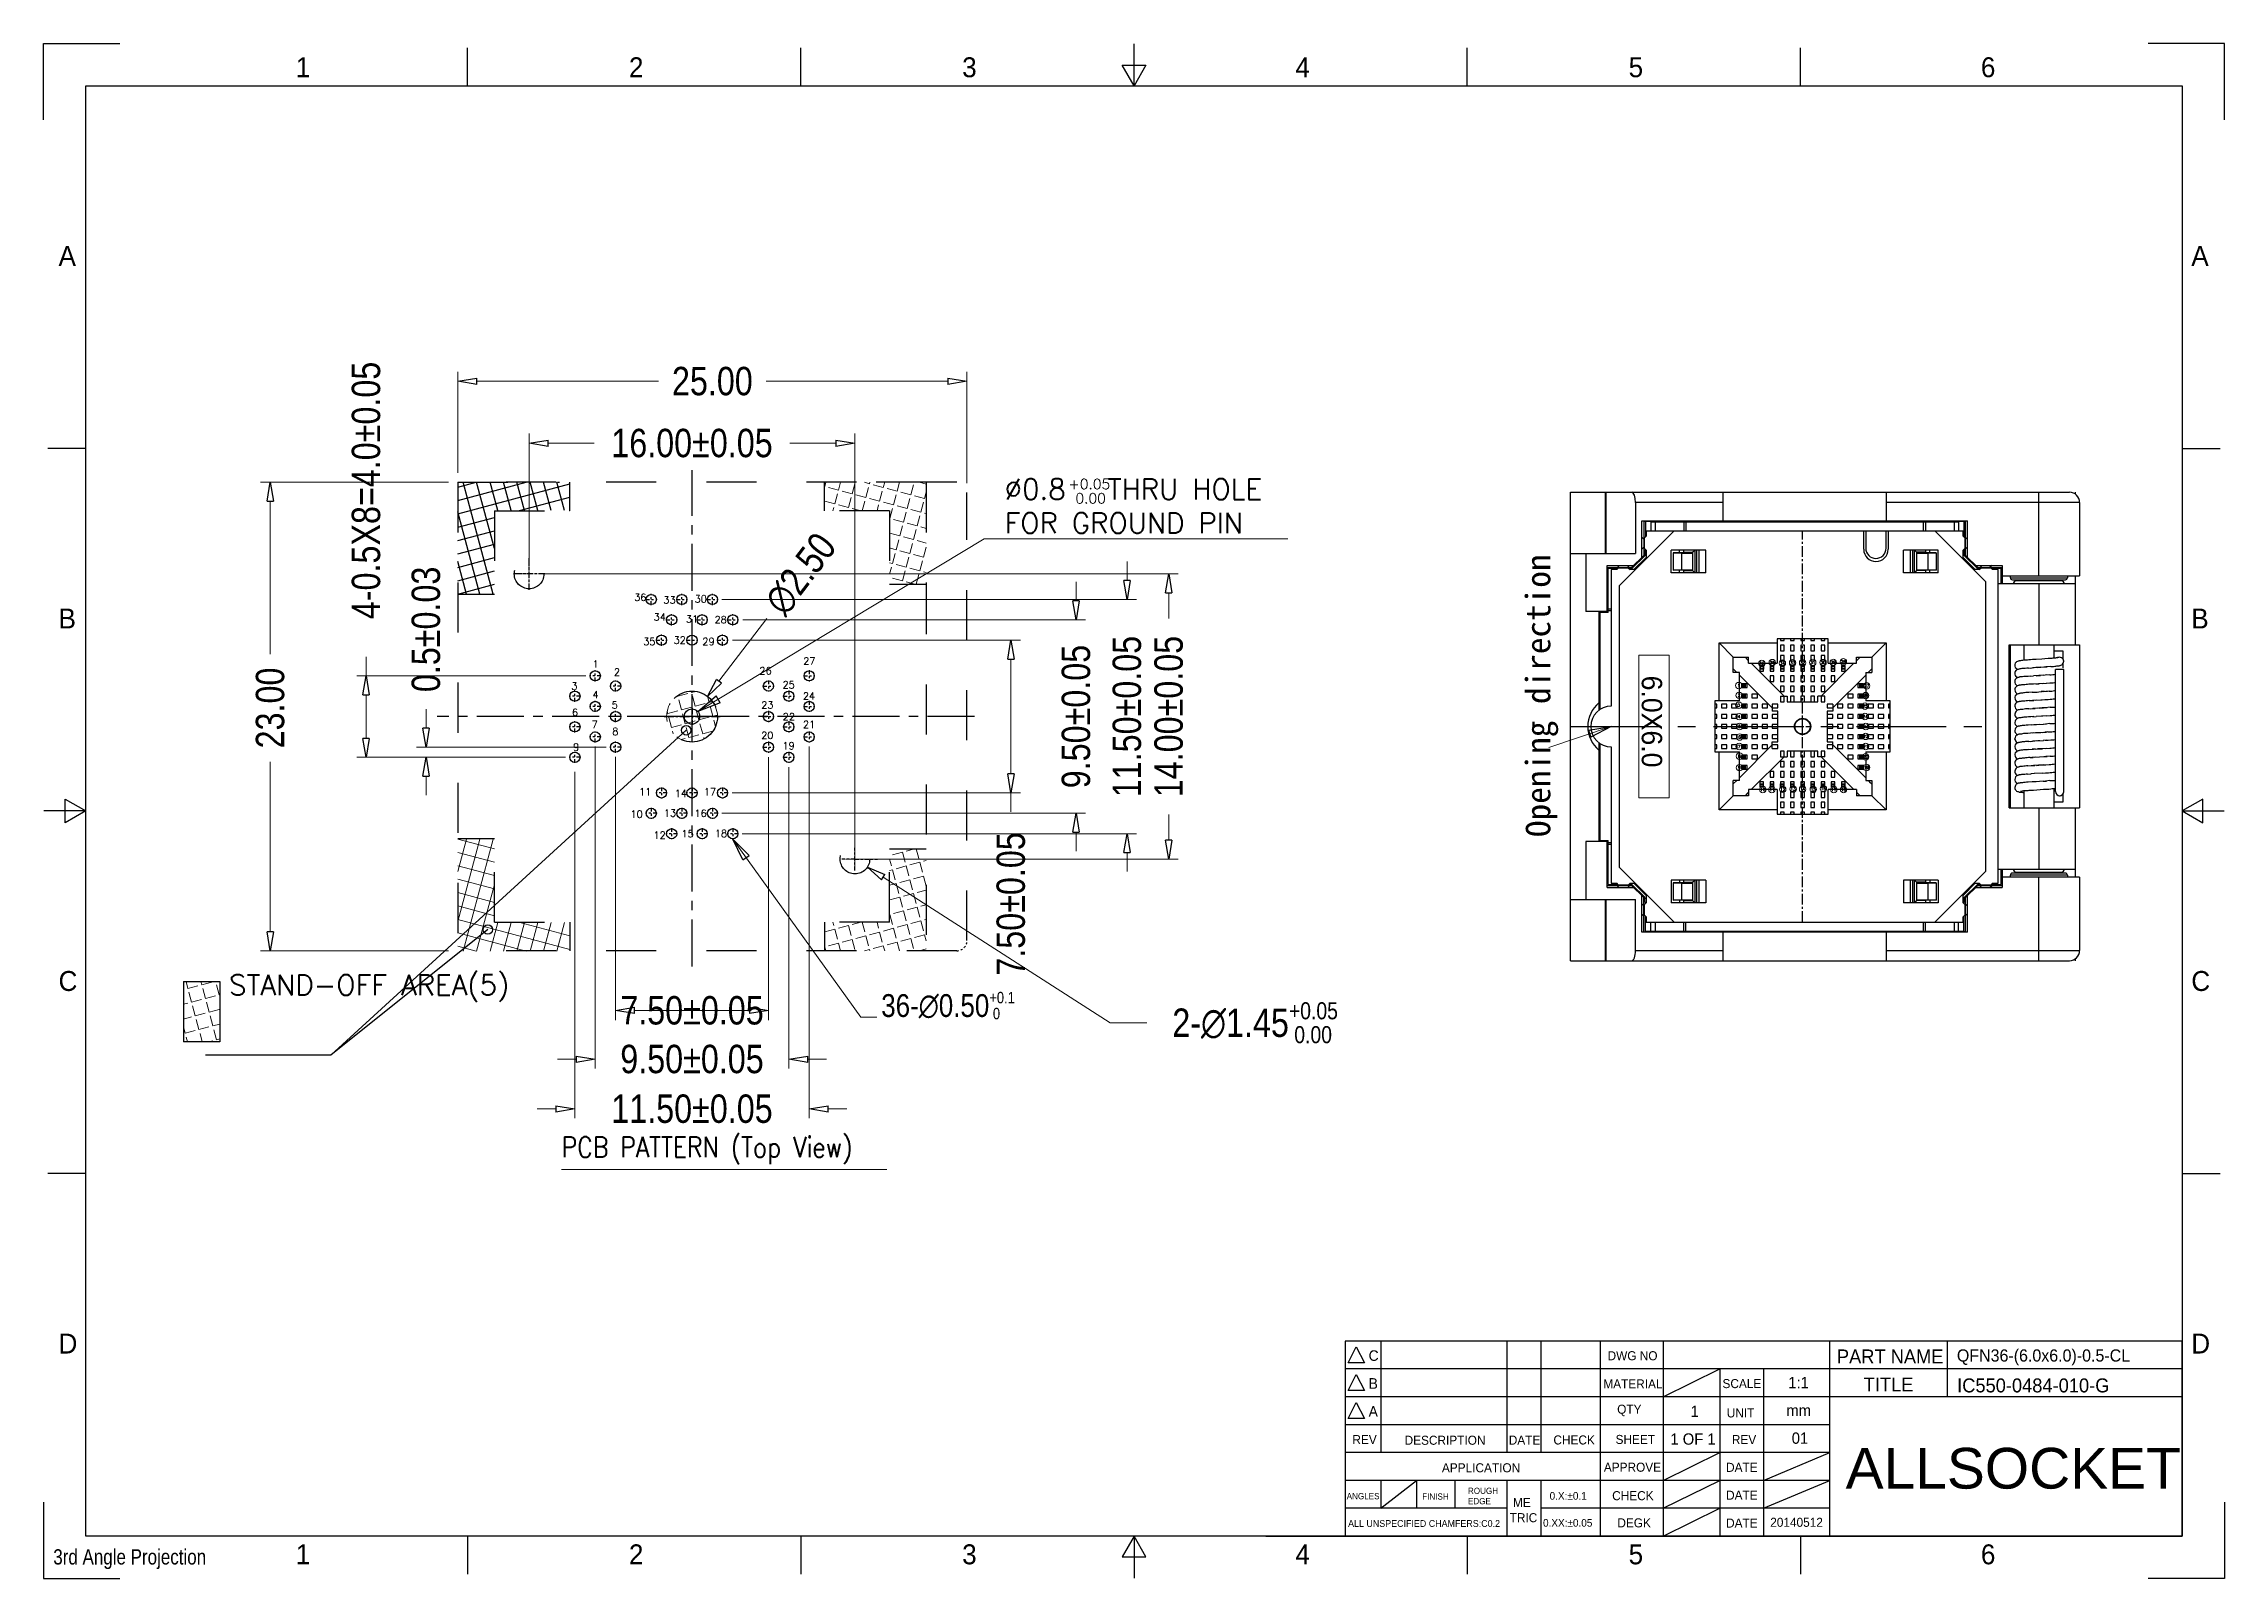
# Model space of a CAD drawing. Header units: millimetres. Extents: x 1775 to 1883, y -277 to -202.
import ezdxf
from ezdxf.enums import TextEntityAlignment as Align

# ---------------------------------------------------------------- set-up
doc = ezdxf.new("R2010")
doc.units = ezdxf.units.MM
doc.header["$LTSCALE"] = 30.734
doc.header["$PDMODE"] = 3
doc.header["$PDSIZE"] = 8
doc.linetypes.add('CENTER', pattern=[0.6, 0.375, -0.075, 0.075, -0.075])
doc.linetypes.add('HIDDEN', pattern=[0.2, 0.1, -0.1])
doc.layers.get('0').update_dxf_attribs({"linetype": 'CONTINUOUS'})
doc.layers.get('Defpoints').update_dxf_attribs({"linetype": 'CONTINUOUS'})
for name, color, linetype in [('DEFAULT_2', 8, 'HIDDEN'), ('DIM', 3, 'CONTINUOUS'), ('TuKuang', 7, 'CONTINUOUS'), ('压塊', 31, 'CONTINUOUS'), ('定位塊', 53, 'CONTINUOUS')]:
    doc.layers.add(name, color=color, linetype=linetype)
doc.layers.add('from', color=7, linetype='CONTINUOUS', lineweight=13)
doc.styles.add('1', font='romans.shx', dxfattribs={"height": 2.5})
doc.styles.add('2', font='romans.shx', dxfattribs={"bigfont": 'bigfont.shx'})
doc.styles.add('GB', font='', dxfattribs={"height": 4})
doc.styles.add('Mark-1', font='@Dotum.ttf')
doc.styles.add('ROMANS', font='romans.shx')
doc.styles.get("Standard").update_dxf_attribs({"font": 'txt', "width": 0.85})
doc.styles.add('TXT', font='txt.shx', dxfattribs={"bigfont": 'gbcbig.shx'})
doc.styles.get('GB').set_extended_font_data('KaiTi_GB2312')
doc.dimstyles.get("Standard").update_dxf_attribs({"dimscale": 0.97, "dimtxt": 2, "dimasz": 1.2, "dimexe": 0.5, "dimexo": 0.5, "dimgap": 0.5, "dimtad": 0, "dimtoh": 1, "dimzin": 1, "dimdsep": 46, "dimtxsty": 'Standard', "dimblk": 'CLOSEDBLANK', "dimcen": 0.5, "dimclrd": 3, "dimclre": 3, "dimclrt": 4, "dimadec": 0, "dimazin": 0, "dimtp": 0.05, "dimtm": 0.05, "dimtfac": 1, "dimtofl": 0, "dimtmove": 0, "dimatfit": 3, "dimldrblk": 'CLOSEDBLANK', "dimfxl": 1, "dimtolj": 1, "dimtzin": 0, "dimlwd": 5, "dimlwe": 5, "dimarcsym": 0})

msp = doc.modelspace()

# ---------------------------------------------------------------- texts
at = {"color": 0, "linetype": 'ByBlock', "char_height": 1, "attachment_point": 1, "style": 'ROMANS'}
for s, insert, width in [('%%C0.8   THRU HOLE FOR GROUND PIN', (1822.63, -223.266), 16.1594), ('\\A1;{\\H0.5x;\\S+0.05^  0.00;}', (1825.761, -223.266), 10.4663), ('STAND-OFF AREA(5)', (1784.547, -247.604), 15.18866)]:
    msp.add_mtext(s, dxfattribs=dict(at, insert=insert, width=width))
at = {"color": 4, "linetype": 'ByBlock', "insert": (1819.853, -249.118), "char_height": 1.12, "attachment_point": 5}
msp.add_mtext('\\A1;36-∅0.50{\\H0.5x;\\S+0.1^  0;}', dxfattribs=at)
at = {"color": 8, "lineweight": 25, "ltscale": 10, "char_height": 0.52053, "width": 0.67136, "attachment_point": 1, "style": '2'}
for s, insert in [('{\\f@Gulim|b0|i0|c134|p34;C}', (1840.505, -266.043)), ('{\\f@Gulim|b0|i0|c134|p34;B}', (1840.505, -267.41)), ('{\\f@Gulim|b0|i0|c134|p34;A}', (1840.505, -268.778))]:
    msp.add_mtext(s, dxfattribs=dict(at, insert=insert))
at = {"color": 0, "linetype": 'ByBlock', "insert": (1863.927, -270.832), "char_height": 2, "attachment_point": 1, "style": 'ROMANS'}
msp.add_mtext_dynamic_manual_height_columns('{\\fSansSerif|b0|i0|c2|p2;ALLSOCKET}', width=14.96325, gutter_width=2.25, heights=[0], dxfattribs=at)
at = {"layer": 'DIM', "color": 8, "linetype": 'ByBlock', "lineweight": 25, "attachment_point": 7, "style": 'GB'}
for s, insert, char_height, width in [('{\\f@Gulim|b0|i0|c134|p34;DWG NO}', (1852.237, -266.538), 0.44422, 3.71193), ('{\\f@Gulim|b0|i0|c134|p34;PART NAME}', (1863.498, -266.688), 0.68553, 5.51269), ('{\\f@Gulim|b0|i0|c134|p34;QFN36-(6.0x6.0)-0.5-CL}', (1869.389, -266.777), 0.6, 3.05386), ('{\\f@Gulim|b0|i0|c134|p34;MATERIAL}', (1852.029, -267.914), 0.44422, 1.55685), ('{\\f@Gulim|b0|i0|c134|p34;SCALE}', (1857.879, -267.905), 0.44422, 1.55685), ('{\\f@Gulim|b0|i0|c134|p34;1:1}', (1861.109, -267.905), 0.55528, 1.33831), ('{\\f@Gulim|b0|i0|c134|p34;TITLE}', (1864.814, -268.064), 0.68553, 3.05386), ('{\\f@Gulim|b0|i0|c134|p34;IC550-0484-010-G}', (1869.401, -268.119), 0.68553, 3.05386), ('{\\f@Gulim|b0|i0|c134|p34;  QTY}', (1852.385, -269.279), 0.44422, 1.55685), ('{\\f@Gulim|b0|i0|c134|p34;1}', (1856.314, -269.317), 0.55528, 0.96925), ('{\\f@Gulim|b0|i0|c134|p34;UNIT}', (1858.089, -269.344), 0.44422, 1.55685), ('{\\f@Gulim|b0|i0|c134|p34;mm}', (1861.015, -269.272), 0.55528, 1.33831), ('{\\f@Gulim|b0|i0|c134|p34;REV}', (1839.707, -270.649), 0.44422, 1.55685), ('{\\f@Gulim|b0|i0|c134|p34;DESCRIPTION}', (1842.27, -270.686), 0.44422, 1.55685), ('{\\f@Gulim|b0|i0|c134|p34;DATE}', (1847.385, -270.672), 0.44422, 1.55685), ('{\\f@Gulim|b0|i0|c134|p34;CHECK}', (1849.578, -270.672), 0.44422, 1.55685), ('{\\f@Gulim|b0|i0|c134|p34;SHEET}', (1852.629, -270.647), 0.44422, 1.55685), ('{\\f@Gulim|b0|i0|c134|p34;1 OF 1}', (1855.322, -270.684), 0.55528, 2.60519), ('{\\f@Gulim|b0|i0|c134|p34;REV}', (1858.34, -270.649), 0.44422, 1.55685), ('{\\f@Gulim|b0|i0|c134|p34;01}', (1861.28, -270.64), 0.55528, 1.33831), ('{\\f@Gulim|b0|i0|c134|p34;APPLICATION}', (1844.103, -272.038), 0.44422, 1.55685), ('{\\f@Gulim|b0|i0|c134|p34;APPROVE}', (1852.054, -272.01), 0.44422, 1.55685), ('{\\f@Gulim|b0|i0|c134|p34;DATE}', (1858.056, -272.01), 0.44422, 1.55685), ('{\\f@Gulim|b0|i0|c134|p34;ROUGH \\PEDGE}', (1845.381, -273.604), 0.30385, 1.22829), ('{\\f@Gulim|b0|i0|c134|p34;0.X:%%P0.1}', (1849.391, -273.382), 0.37481, 2.52294), ('{\\f@Gulim|b0|i0|c134|p34;CHECK}', (1852.463, -273.407), 0.44422, 1.55685), ('{\\f@Gulim|b0|i0|c134|p34;DATE}', (1858.056, -273.378), 0.44422, 1.55685), ('{\\f@Gulim|b0|i0|c134|p34; ME\\PTRIC}', (1847.429, -274.488), 0.44422, 1.55685), ('{\\f@Gulim|b0|i0|c134|p34;0.XX:%%P0.05}', (1849.068, -274.706), 0.37481, 2.81226), ('{\\f@Gulim|b0|i0|c134|p34;DEGK}', (1852.718, -274.742), 0.44422, 1.55685), ('{\\f@Gulim|b0|i0|c134|p34;DATE}', (1858.056, -274.745), 0.44422, 1.55685), ('{\\f@Gulim|b0|i0|c134|p34;20140512}', (1860.224, -274.715), 0.44422, 1.28893)]:
    msp.add_mtext(s, dxfattribs=dict(at, insert=insert, char_height=char_height, width=width))
at = {"layer": 'DIM', "color": 8, "linetype": 'ByBlock', "lineweight": 9, "attachment_point": 7, "style": 'GB'}
for s, insert, char_height, width in [('{\\f@Gulim|b0|i0|c134|p34;ANGLES}', (1839.427, -273.359), 0.30385, 1.647), ('{\\f@Gulim|b0|i0|c134|p34;FINISH}', (1843.134, -273.376), 0.30385, 1.42111), ('{\\f@Gulim|b0|i0|c134|p34;\\C8;ALL UNSPECIFIED CHAMFERS:C0.2}', (1839.496, -274.717), 0.33423, 7.928)]:
    msp.add_mtext(s, dxfattribs=dict(at, insert=insert, char_height=char_height, width=width))
at = {"layer": 'from', "color": 6, "linetype": 'ByBlock', "style": 'TXT'}
for s, height, p in [('36', 0.35, (1804.74, -229.074)), ('33', 0.35, (1806.175, -229.203)), ('30', 0.35, (1807.711, -229.153)), ('34', 0.35, (1805.7, -230.044)), ('31', 0.35, (1807.281, -230.14)), ('28', 0.35, (1808.684, -230.174)), ('35', 0.35, (1805.186, -231.246)), ('32', 0.35, (1806.678, -231.179)), ('29', 0.35, (1808.089, -231.246)), ('1', 0.35, (1802.55, -232.347)), ('27', 0.35, (1813.044, -232.198)), ('36', 0.15, (1859.812, -232.316)), ('35', 0.15, (1860.325, -232.279)), ('34', 0.15, (1860.82, -232.311)), ('33', 0.15, (1861.321, -232.291)), ('32', 0.15, (1861.811, -232.292)), ('31', 0.15, (1862.313, -232.276)), ('30', 0.15, (1862.82, -232.279)), ('29', 0.15, (1863.319, -232.269)), ('28', 0.15, (1863.817, -232.239)), ('3', 0.35, (1801.508, -233.436)), ('2', 0.35, (1803.591, -232.75)), ('26', 0.35, (1810.889, -232.683)), ('25', 0.35, (1812.027, -233.372)), ('1', 0.15, (1858.683, -233.408)), ('27', 0.15, (1864.958, -233.421)), ('4', 0.35, (1802.544, -233.851)), ('5', 0.35, (1803.489, -234.362)), ('23', 0.35, (1810.982, -234.36)), ('24', 0.35, (1813.025, -233.922)), ('3', 0.15, (1858.678, -234.376)), ('2', 0.15, (1858.698, -233.889)), ('25', 0.15, (1864.878, -234.42)), ('26', 0.15, (1864.911, -233.902)), ('6', 0.35, (1801.532, -234.726)), ('7', 0.35, (1802.498, -235.323)), ('8', 0.35, (1803.518, -235.662)), ('22', 0.35, (1812.036, -234.931)), ('21', 0.35, (1813.031, -235.32)), ('4', 0.15, (1858.695, -234.935)), ('5', 0.15, (1858.717, -235.416)), ('24', 0.15, (1864.877, -234.927)), ('23', 0.15, (1864.914, -235.416)), ('9', 0.35, (1801.592, -236.431)), ('20', 0.35, (1810.977, -235.852)), ('19', 0.35, (1812.025, -236.365)), ('7', 0.15, (1858.7, -236.402)), ('6', 0.15, (1858.719, -235.936)), ('22', 0.15, (1864.909, -235.904)), ('21', 0.15, (1864.91, -236.4)), ('8', 0.15, (1858.711, -236.877)), ('9', 0.15, (1858.711, -237.44)), ('20', 0.15, (1864.911, -236.91)), ('19', 0.15, (1864.956, -237.429)), ('11', 0.35, (1804.982, -238.624)), ('14', 0.35, (1806.729, -238.706)), ('17', 0.35, (1808.167, -238.624)), ('10', 0.15, (1859.861, -238.516)), ('11', 0.15, (1860.306, -238.516)), ('12', 0.15, (1860.838, -238.502)), ('13', 0.15, (1861.348, -238.489)), ('14', 0.15, (1861.813, -238.491)), ('15', 0.15, (1862.337, -238.506)), ('16', 0.15, (1862.835, -238.473)), ('17', 0.15, (1863.343, -238.516)), ('18', 0.15, (1863.827, -238.516)), ('10', 0.35, (1804.555, -239.722)), ('13', 0.35, (1806.2, -239.67)), ('16', 0.35, (1807.702, -239.684)), ('12', 0.35, (1805.691, -240.755)), ('15', 0.35, (1807.058, -240.679)), ('18', 0.35, (1808.707, -240.669))]:
    msp.add_text(s, height=height, dxfattribs=at).set_placement(p, align=Align.MIDDLE)
at = {"layer": '压塊', "linetype": 'Continuous', "style": 'Mark-1'}
msp.add_text('6.0X6.0', height=1, rotation=270, dxfattribs=at).set_placement((1853.914, -232.921))

# ---------------------------------------------------------------- blocks, each defined once
blk = doc.blocks.new('_CLOSEDBLANK')
at = {"color": 0, "linetype": 'ByBlock'}
for p, q in [((-1, 0.167), (0, 0)), ((-1, 0.167), (-1, -0.167)), ((0, 0), (-1, -0.167))]:
    blk.add_line(p, q, dxfattribs=at)
blk = doc.blocks.new('*D4')
at = {"layer": 'Defpoints', "color": 0, "linetype": 'ByBlock', "transparency": 16777216}
for p in [(1813.03, -235.93), (1801.53, -237.18), (1813.03, -254.19)]:
    blk.add_point(p, dxfattribs=at)
at = {"layer": 'DIM', "color": 3, "linetype": 'ByBlock', "lineweight": 5, "transparency": 16777216}
for p, q in [((1813.03, -236.4), (1813.03, -254.65)), ((1801.53, -237.65), (1801.53, -254.65)), ((1800.6, -254.19), (1799.67, -254.19)), ((1813.96, -254.19), (1814.89, -254.19))]:
    blk.add_line(p, q, dxfattribs=at)
at = {"layer": 'DIM', "color": 3, "linetype": 'ByBlock', "lineweight": 5, "transparency": 16777216, "xscale": 0.93, "yscale": 0.93, "zscale": 0.93}
blk.add_blockref('_CLOSEDBLANK', (1801.53, -254.19), dxfattribs=at)
at = {"layer": 'DIM', "color": 3, "linetype": 'ByBlock', "lineweight": 5, "transparency": 16777216, "xscale": 0.93, "yscale": 0.93, "zscale": 0.93, "rotation": 180}
blk.add_blockref('_CLOSEDBLANK', (1813.03, -254.19), dxfattribs=at)
at = {"layer": 'DIM', "color": 4, "linetype": 'ByBlock', "transparency": 16777216, "insert": (1807.28, -254.19), "char_height": 1.395, "attachment_point": 5}
blk.add_mtext('\\A1;11.50±0.05', dxfattribs=at)
blk = doc.blocks.new('*D5')
at = {"layer": 'Defpoints', "color": 0, "linetype": 'ByBlock', "transparency": 16777216}
for p in [(1802.53, -235.93), (1812.03, -236.96), (1812.03, -251.75)]:
    blk.add_point(p, dxfattribs=at)
at = {"layer": 'DIM', "color": 3, "linetype": 'ByBlock', "lineweight": 5, "transparency": 16777216}
for p, q in [((1802.53, -236.4), (1802.53, -252.21)), ((1812.03, -237.42), (1812.03, -252.21)), ((1801.6, -251.75), (1800.67, -251.75)), ((1812.96, -251.75), (1813.89, -251.75))]:
    blk.add_line(p, q, dxfattribs=at)
at = {"layer": 'DIM', "color": 3, "linetype": 'ByBlock', "lineweight": 5, "transparency": 16777216, "xscale": 0.93, "yscale": 0.93, "zscale": 0.93}
blk.add_blockref('_CLOSEDBLANK', (1802.53, -251.75), dxfattribs=at)
at = {"layer": 'DIM', "color": 3, "linetype": 'ByBlock', "lineweight": 5, "transparency": 16777216, "xscale": 0.93, "yscale": 0.93, "zscale": 0.93, "rotation": 180}
blk.add_blockref('_CLOSEDBLANK', (1812.03, -251.75), dxfattribs=at)
at = {"layer": 'DIM', "color": 4, "linetype": 'ByBlock', "transparency": 16777216, "insert": (1807.28, -251.75), "char_height": 1.395, "attachment_point": 5}
blk.add_mtext('\\A1;9.50±0.05', dxfattribs=at)
blk = doc.blocks.new('*D6')
at = {"layer": 'Defpoints', "color": 0, "linetype": 'ByBlock', "transparency": 16777216}
for p in [(1799.28, -221.51), (1799.28, -227.93), (1815.28, -241.93)]:
    blk.add_point(p, dxfattribs=at)
at = {"layer": 'DIM', "color": 3, "linetype": 'ByBlock', "lineweight": 5, "transparency": 16777216}
for p, q in [((1799.28, -227.47), (1799.28, -221.04)), ((1800.21, -221.51), (1802.47, -221.51)), ((1814.35, -221.51), (1812.09, -221.51)), ((1815.28, -241.47), (1815.28, -221.04))]:
    blk.add_line(p, q, dxfattribs=at)
at = {"layer": 'DIM', "color": 3, "linetype": 'ByBlock', "lineweight": 5, "transparency": 16777216, "xscale": 0.93, "yscale": 0.93, "zscale": 0.93, "rotation": 180}
blk.add_blockref('_CLOSEDBLANK', (1799.28, -221.51), dxfattribs=at)
at = {"layer": 'DIM', "color": 3, "linetype": 'ByBlock', "lineweight": 5, "transparency": 16777216, "xscale": 0.93, "yscale": 0.93, "zscale": 0.93}
blk.add_blockref('_CLOSEDBLANK', (1815.28, -221.51), dxfattribs=at)
at = {"layer": 'DIM', "color": 4, "linetype": 'ByBlock', "transparency": 16777216, "insert": (1807.28, -221.51), "char_height": 1.395, "attachment_point": 5}
blk.add_mtext('\\A1;16.00±0.05', dxfattribs=at)
blk = doc.blocks.new('*D7')
at = {"layer": 'Defpoints', "color": 0, "linetype": 'ByBlock', "transparency": 16777216}
for p in [(1786.57, -223.43), (1795.78, -223.43), (1795.78, -246.43)]:
    blk.add_point(p, dxfattribs=at)
at = {"layer": 'DIM', "color": 3, "linetype": 'ByBlock', "lineweight": 5, "transparency": 16777216}
for p, q in [((1795.32, -223.43), (1786.1, -223.43)), ((1786.57, -224.36), (1786.57, -231.87)), ((1786.57, -245.5), (1786.57, -237.15)), ((1795.32, -246.43), (1786.1, -246.43))]:
    blk.add_line(p, q, dxfattribs=at)
at = {"layer": 'DIM', "color": 3, "linetype": 'ByBlock', "lineweight": 5, "transparency": 16777216, "xscale": 0.93, "yscale": 0.93, "zscale": 0.93}
for p, rotation in [((1786.57, -223.43), 90), ((1786.57, -246.43), 270)]:
    blk.add_blockref('_CLOSEDBLANK', p, dxfattribs=dict(at, rotation=rotation))
at = {"layer": 'DIM', "color": 4, "linetype": 'ByBlock', "transparency": 16777216, "insert": (1786.57, -234.51), "char_height": 1.395, "attachment_point": 5, "rotation": 90}
blk.add_mtext('\\A1;23.00', dxfattribs=at)
blk = doc.blocks.new('*D8')
at = {"layer": 'Defpoints', "color": 0, "linetype": 'ByBlock', "transparency": 16777216}
for p in [(1795.78, -218.47), (1795.78, -223.43), (1820.78, -223.93)]:
    blk.add_point(p, dxfattribs=at)
at = {"layer": 'DIM', "color": 3, "linetype": 'ByBlock', "lineweight": 5, "transparency": 16777216}
for p, q in [((1795.78, -222.97), (1795.78, -218.01)), ((1820.78, -223.47), (1820.78, -218.01)), ((1796.71, -218.47), (1805.64, -218.47)), ((1819.85, -218.47), (1810.92, -218.47))]:
    blk.add_line(p, q, dxfattribs=at)
at = {"layer": 'DIM', "color": 3, "linetype": 'ByBlock', "lineweight": 5, "transparency": 16777216, "xscale": 0.93, "yscale": 0.93, "zscale": 0.93, "rotation": 180}
blk.add_blockref('_CLOSEDBLANK', (1795.78, -218.47), dxfattribs=at)
at = {"layer": 'DIM', "color": 3, "linetype": 'ByBlock', "lineweight": 5, "transparency": 16777216, "xscale": 0.93, "yscale": 0.93, "zscale": 0.93}
blk.add_blockref('_CLOSEDBLANK', (1820.78, -218.47), dxfattribs=at)
at = {"layer": 'DIM', "color": 4, "linetype": 'ByBlock', "transparency": 16777216, "insert": (1808.28, -218.47), "char_height": 1.395, "attachment_point": 5}
blk.add_mtext('\\A1;25.00', dxfattribs=at)
blk = doc.blocks.new('*D9')
at = {"layer": 'Defpoints', "color": 0, "linetype": 'ByBlock', "transparency": 16777216}
for p in [(1803.53, -236.43), (1811.03, -236.46), (1811.03, -249.36)]:
    blk.add_point(p, dxfattribs=at)
at = {"layer": 'DIM', "color": 3, "linetype": 'ByBlock', "lineweight": 5, "transparency": 16777216}
for p, q in [((1803.53, -236.9), (1803.53, -249.83)), ((1811.03, -236.92), (1811.03, -249.83)), ((1804.46, -249.36), (1810.1, -249.36))]:
    blk.add_line(p, q, dxfattribs=at)
at = {"layer": 'DIM', "color": 3, "linetype": 'ByBlock', "lineweight": 5, "transparency": 16777216, "xscale": 0.93, "yscale": 0.93, "zscale": 0.93, "rotation": 180}
blk.add_blockref('_CLOSEDBLANK', (1803.53, -249.36), dxfattribs=at)
at = {"layer": 'DIM', "color": 3, "linetype": 'ByBlock', "lineweight": 5, "transparency": 16777216, "xscale": 0.93, "yscale": 0.93, "zscale": 0.93}
blk.add_blockref('_CLOSEDBLANK', (1811.03, -249.36), dxfattribs=at)
at = {"layer": 'DIM', "color": 4, "linetype": 'ByBlock', "transparency": 16777216, "insert": (1807.28, -249.36), "char_height": 1.395, "attachment_point": 5}
blk.add_mtext('\\A1;7.50±0.05', dxfattribs=at)
blk = doc.blocks.new('*D10')
at = {"layer": 'Defpoints', "color": 0, "linetype": 'ByBlock', "transparency": 16777216}
for p in [(1809.31, -230.18), (1808.28, -239.68), (1826.14, -239.68)]:
    blk.add_point(p, dxfattribs=at)
at = {"layer": 'DIM', "color": 3, "linetype": 'ByBlock', "lineweight": 5, "transparency": 16777216}
for p, q in [((1826.14, -229.25), (1826.14, -228.32)), ((1809.77, -230.18), (1826.61, -230.18)), ((1808.75, -239.68), (1826.61, -239.68)), ((1826.14, -240.61), (1826.14, -241.54))]:
    blk.add_line(p, q, dxfattribs=at)
at = {"layer": 'DIM', "color": 3, "linetype": 'ByBlock', "lineweight": 5, "transparency": 16777216, "xscale": 0.93, "yscale": 0.93, "zscale": 0.93}
for p, rotation in [((1826.14, -230.18), 270), ((1826.14, -239.68), 90)]:
    blk.add_blockref('_CLOSEDBLANK', p, dxfattribs=dict(at, rotation=rotation))
at = {"layer": 'DIM', "color": 4, "linetype": 'ByBlock', "transparency": 16777216, "insert": (1826.14, -234.93), "char_height": 1.395, "attachment_point": 5, "rotation": 90}
blk.add_mtext('\\A1;9.50±0.05', dxfattribs=at)
blk = doc.blocks.new('*D11')
at = {"layer": 'Defpoints', "color": 0, "linetype": 'ByBlock', "transparency": 16777216}
for p in [(1808.28, -229.18), (1809.28, -240.68), (1828.64, -240.68)]:
    blk.add_point(p, dxfattribs=at)
at = {"layer": 'DIM', "color": 3, "linetype": 'ByBlock', "lineweight": 5, "transparency": 16777216}
for p, q in [((1828.64, -228.25), (1828.64, -227.32)), ((1808.75, -229.18), (1829.11, -229.18)), ((1809.75, -240.68), (1829.11, -240.68)), ((1828.64, -241.61), (1828.64, -242.54))]:
    blk.add_line(p, q, dxfattribs=at)
at = {"layer": 'DIM', "color": 3, "linetype": 'ByBlock', "lineweight": 5, "transparency": 16777216, "xscale": 0.93, "yscale": 0.93, "zscale": 0.93}
for p, rotation in [((1828.64, -229.18), 270), ((1828.64, -240.68), 90)]:
    blk.add_blockref('_CLOSEDBLANK', p, dxfattribs=dict(at, rotation=rotation))
at = {"layer": 'DIM', "color": 4, "linetype": 'ByBlock', "transparency": 16777216, "insert": (1828.64, -234.93), "char_height": 1.395, "attachment_point": 5, "rotation": 90}
blk.add_mtext('\\A1;11.50±0.05', dxfattribs=at)
blk = doc.blocks.new('*D12')
at = {"layer": 'Defpoints', "color": 0, "linetype": 'ByBlock', "transparency": 16777216}
for p in [(1799.28, -227.93), (1815.28, -241.93), (1830.69, -241.93)]:
    blk.add_point(p, dxfattribs=at)
at = {"layer": 'DIM', "color": 3, "linetype": 'ByBlock', "lineweight": 5, "transparency": 16777216}
for p, q in [((1799.75, -227.93), (1831.16, -227.93)), ((1830.69, -228.86), (1830.69, -230.12)), ((1830.69, -241), (1830.69, -239.74)), ((1815.75, -241.93), (1831.16, -241.93))]:
    blk.add_line(p, q, dxfattribs=at)
at = {"layer": 'DIM', "color": 3, "linetype": 'ByBlock', "lineweight": 5, "transparency": 16777216, "xscale": 0.93, "yscale": 0.93, "zscale": 0.93}
for p, rotation in [((1830.69, -227.93), 90), ((1830.69, -241.93), 270)]:
    blk.add_blockref('_CLOSEDBLANK', p, dxfattribs=dict(at, rotation=rotation))
at = {"layer": 'DIM', "color": 4, "linetype": 'ByBlock', "transparency": 16777216, "insert": (1830.69, -234.93), "char_height": 1.395, "attachment_point": 5, "rotation": 90}
blk.add_mtext('\\A1;14.00±0.05', dxfattribs=at)
blk = doc.blocks.new('*D13')
at = {"layer": 'Defpoints', "color": 0, "linetype": 'ByBlock', "transparency": 16777216}
for p in [(1808.04, -233.94), (1806.52, -235.93)]:
    blk.add_point(p, dxfattribs=at)
at = {"layer": 'DIM', "color": 3, "linetype": 'ByBlock', "lineweight": 5, "transparency": 16777216}
for p, q in [((1810.96, -230.11), (1808.6, -233.2)), ((1807.28, -235.4), (1807.28, -234.47)), ((1806.82, -234.93), (1807.75, -234.93))]:
    blk.add_line(p, q, dxfattribs=at)
at = {"layer": 'DIM', "color": 3, "linetype": 'ByBlock', "lineweight": 5, "transparency": 16777216, "xscale": 0.93, "yscale": 0.93, "zscale": 0.93, "rotation": 232.6845959601204}
blk.add_blockref('_CLOSEDBLANK', (1808.04, -233.94), dxfattribs=at)
at = {"layer": 'DIM', "color": 4, "linetype": 'ByBlock', "transparency": 16777216, "insert": (1812.62, -227.93), "char_height": 1.395, "attachment_point": 5, "rotation": 52.6846}
blk.add_mtext('\\A1;∅2.50', dxfattribs=at)
blk = doc.blocks.new('*D14')
at = {"layer": 'Defpoints', "color": 0, "linetype": 'ByBlock', "transparency": 16777216}
for p in [(1808.81, -231.18), (1808.78, -238.68), (1822.94, -238.68)]:
    blk.add_point(p, dxfattribs=at)
at = {"layer": 'DIM', "color": 3, "linetype": 'ByBlock', "lineweight": 5, "transparency": 16777216}
for p, q in [((1809.27, -231.18), (1823.41, -231.18)), ((1822.94, -232.11), (1822.94, -237.75)), ((1809.25, -238.68), (1823.41, -238.68)), ((1822.94, -238.68), (1822.94, -239.61))]:
    blk.add_line(p, q, dxfattribs=at)
at = {"layer": 'DIM', "color": 3, "linetype": 'ByBlock', "lineweight": 5, "transparency": 16777216, "xscale": 0.93, "yscale": 0.93, "zscale": 0.93}
for p, rotation in [((1822.94, -231.18), 90), ((1822.94, -238.68), 270)]:
    blk.add_blockref('_CLOSEDBLANK', p, dxfattribs=dict(at, rotation=rotation))
at = {"layer": 'DIM', "color": 4, "linetype": 'ByBlock', "transparency": 16777216, "insert": (1822.94, -244.13), "char_height": 1.395, "attachment_point": 5, "rotation": 90}
blk.add_mtext('\\A1;7.50±0.05', dxfattribs=at)
blk = doc.blocks.new('asdf456')
at = {"color": 8}
for p, q in [((1449.22, 152.96), (1448.09, 154.93)), ((1448.09, 154.93), (1450.34, 154.93)), ((1450.34, 154.93), (1449.22, 152.96)), ((1348.08, 83.25), (1348.08, 85.49)), ((1348.08, 85.49), (1350.05, 84.37)), ((1550.36, 85.49), (1548.39, 84.37)), ((1550.36, 83.25), (1550.36, 85.49)), ((1350.05, 84.37), (1348.08, 83.25)), ((1548.39, 84.37), (1550.36, 83.25)), ((1449.22, 15.77), (1448.09, 13.81)), ((1450.34, 13.81), (1449.22, 15.77)), ((1448.09, 13.81), (1450.34, 13.81))]:
    blk.add_line(p, q, dxfattribs=at)
at = {"layer": 'TuKuang', "color": 8}
for p, q in [((1449.22, 152.96), (1449.22, 156.94)), ((1386.16, 152.96), (1386.16, 156.57)), ((1417.69, 152.96), (1417.69, 156.57)), ((1480.75, 152.96), (1480.75, 156.57)), ((1512.28, 152.96), (1512.28, 156.57)), ((1350.05, 15.77), (1350.05, 152.96)), ((1350.05, 152.96), (1548.39, 152.96)), ((1548.39, 152.96), (1548.39, 15.77)), ((1350.05, 118.67), (1346.44, 118.67)), ((1548.39, 118.67), (1552, 118.67)), ((1350.05, 84.37), (1346.07, 84.37)), ((1548.39, 84.37), (1552.36, 84.37)), ((1350.05, 50.07), (1346.44, 50.07)), ((1548.39, 50.07), (1552, 50.07)), ((1548.39, 15.77), (1350.05, 15.77)), ((1386.16, 15.77), (1386.16, 12.16)), ((1417.69, 15.77), (1417.69, 12.16)), ((1449.22, 15.77), (1449.22, 11.8)), ((1480.75, 15.77), (1480.75, 12.16)), ((1512.28, 15.77), (1512.28, 12.16))]:
    blk.add_line(p, q, dxfattribs=at)
for points in [[(1346.05, 149.74), (1346.05, 156.96), (1353.27, 156.96)], [(1552.39, 149.74), (1552.39, 156.96), (1545.17, 156.96)], [(1346.05, 18.99), (1346.05, 11.77), (1353.27, 11.77)], [(1552.39, 18.99), (1552.39, 11.77), (1545.17, 11.77)]]:
    blk.add_lwpolyline(points, dxfattribs=at)
at = {"color": 8, "char_height": 1.8844, "attachment_point": 1, "style": '1'}
for s, insert, width in [('{\\f@Gulim|b0|i0|c0|p34;1}', (1369.9, 155.67), 8.3008), ('{\\f@Gulim|b0|i0|c134|p34;2}', (1401.43, 155.67), 8.3008), ('{\\f@Gulim|b0|i0|c134|p34;3}', (1432.96, 155.67), 8.3008), ('{\\f@Gulim|b0|i0|c134|p34;4}', (1464.49, 155.67), 8.3008), ('{\\f@Gulim|b0|i0|c134|p34;5}', (1496.02, 155.67), 8.3008), ('{\\f@Gulim|b0|i0|c134|p34;6}', (1529.35, 155.67), 8.3008), ('{\\f@Gulim|b0|i0|c134|p34;A}', (1347.46, 137.82), 9.0416), ('{\\f@Gulim|b0|i0|c134|p34;A}', (1549.26, 137.82), 9.0416), ('{\\f@Gulim|b0|i0|c134|p34;B}', (1347.46, 103.52), 9.0416), ('{\\f@Gulim|b0|i0|c134|p34;B}', (1549.26, 103.52), 9.0416), ('{\\f@Gulim|b0|i0|c134|p34;C}', (1347.46, 69.23), 9.0416), ('{\\f@Gulim|b0|i0|c134|p34;C}', (1549.26, 69.23), 9.0416), ('{\\f@Gulim|b0|i0|c134|p34;D}', (1347.46, 34.93), 9.0416), ('{\\f@Gulim|b0|i0|c134|p34;D}', (1549.26, 34.93), 9.0416), ('{\\f@Gulim|b0|i0|c0|p34;1}', (1369.9, 14.99), 8.3008), ('{\\f@Gulim|b0|i0|c134|p34;2}', (1401.43, 14.99), 8.3008), ('{\\f@Gulim|b0|i0|c134|p34;3}', (1432.96, 14.99), 8.3008), ('{\\f@Gulim|b0|i0|c134|p34;4}', (1464.49, 14.99), 8.3008), ('{\\f@Gulim|b0|i0|c134|p34;5}', (1496.02, 14.99), 8.3008), ('{\\f@Gulim|b0|i0|c134|p34;6}', (1529.35, 14.99), 8.3008)]:
    blk.add_mtext(s, dxfattribs=dict(at, insert=insert, width=width))
at = {"layer": 'TuKuang', "color": 8, "lineweight": 9, "insert": (1346.96, 14.53), "char_height": 1.4441, "width": 18.5479, "attachment_point": 1}
blk.add_mtext('{\\f@Gulim|b0|i0|c0|p34;\\C8;3rd Angle Projection}', dxfattribs=at)
blk = doc.blocks.new('P')
at = {"lineweight": 9}
blk.add_line((1851.26, 2772.63), (1883.21, 2772.63), dxfattribs=at)
at = {"lineweight": 9, "insert": (1851.27, 2775.82), "char_height": 2, "attachment_point": 1}
blk.add_mtext('{\\Fromans|c0;PCB PATTERN (Top View)}', dxfattribs=at)
blk = doc.blocks.new('*D15')
at = {"layer": 'Defpoints', "color": 0, "linetype": 'ByBlock', "transparency": 16777216}
for p in [(1794.22, -236.43), (1803.53, -236.43), (1801.53, -236.93)]:
    blk.add_point(p, dxfattribs=at)
at = {"layer": 'DIM', "color": 3, "linetype": 'ByBlock', "lineweight": 5, "transparency": 16777216}
for p, q in [((1794.22, -235.5), (1794.22, -234.57)), ((1803.07, -236.43), (1793.75, -236.43)), ((1801.07, -236.93), (1793.75, -236.93)), ((1794.22, -237.86), (1794.22, -238.79))]:
    blk.add_line(p, q, dxfattribs=at)
at = {"layer": 'DIM', "color": 3, "linetype": 'ByBlock', "lineweight": 5, "transparency": 16777216, "xscale": 0.93, "yscale": 0.93, "zscale": 0.93}
for p, rotation in [((1794.22, -236.43), 270), ((1794.22, -236.93), 90)]:
    blk.add_blockref('_CLOSEDBLANK', p, dxfattribs=dict(at, rotation=rotation))
at = {"layer": 'DIM', "color": 4, "linetype": 'ByBlock', "transparency": 16777216, "insert": (1794.22, -230.65), "char_height": 1.395, "attachment_point": 5, "rotation": 90}
blk.add_mtext('\\A1;{\\C2;0.5%%P0.03}', dxfattribs=at)
blk = doc.blocks.new('*D16')
at = {"layer": 'Defpoints', "color": 0, "linetype": 'ByBlock', "transparency": 16777216}
for p in [(1791.28, -232.93), (1802.53, -232.93), (1801.53, -236.93)]:
    blk.add_point(p, dxfattribs=at)
at = {"layer": 'DIM', "color": 3, "linetype": 'ByBlock', "lineweight": 5, "transparency": 16777216}
for p, q in [((1791.28, -232.93), (1791.28, -232)), ((1802.07, -232.93), (1790.82, -232.93)), ((1791.28, -236), (1791.28, -233.86)), ((1801.07, -236.93), (1790.82, -236.93))]:
    blk.add_line(p, q, dxfattribs=at)
at = {"layer": 'DIM', "color": 3, "linetype": 'ByBlock', "lineweight": 5, "transparency": 16777216, "xscale": 0.93, "yscale": 0.93, "zscale": 0.93}
for p, rotation in [((1791.28, -232.93), 90), ((1791.28, -236.93), 270)]:
    blk.add_blockref('_CLOSEDBLANK', p, dxfattribs=dict(at, rotation=rotation))
at = {"layer": 'DIM', "color": 4, "linetype": 'ByBlock', "transparency": 16777216, "insert": (1791.28, -223.83), "char_height": 1.395, "attachment_point": 5, "rotation": 90}
blk.add_mtext('\\A1;{\\C2;4-0.5X8=4.0%%p0.05}', dxfattribs=at)
blk = doc.blocks.new('*D17')
at = {"layer": 'Defpoints', "color": 0, "linetype": 'ByBlock', "transparency": 16777216}
for p in [(1814.67, -241.54), (1815.89, -242.32)]:
    blk.add_point(p, dxfattribs=at)
at = {"layer": 'DIM', "color": 3, "linetype": 'ByBlock', "lineweight": 5, "transparency": 16777216}
for p, q in [((1814.82, -241.93), (1815.75, -241.93)), ((1815.28, -242.4), (1815.28, -241.47)), ((1827.81, -249.96), (1816.67, -242.82)), ((1829.61, -249.96), (1827.81, -249.96))]:
    blk.add_line(p, q, dxfattribs=at)
at = {"layer": 'DIM', "color": 3, "linetype": 'ByBlock', "lineweight": 5, "transparency": 16777216, "xscale": 0.93, "yscale": 0.93, "zscale": 0.93, "rotation": 147.3529996918186}
blk.add_blockref('_CLOSEDBLANK', (1815.89, -242.32), dxfattribs=at)
at = {"layer": 'DIM', "color": 4, "linetype": 'ByBlock', "transparency": 16777216, "insert": (1834.93, -249.96), "char_height": 1.395, "attachment_point": 5}
blk.add_mtext('\\A1;2-∅1.45{\\H0.837000;\\S+0.05^  0.00;}', dxfattribs=at)
blk = doc.blocks.new('b')
at = {"color": 7, "linetype": 'Continuous'}
for p, q in [((1258.82, -767.66), (1258.82, -744.66)), ((1258.82, -744.66), (1283.32, -744.66)), ((1260.54, -747.66), (1260.54, -744.66)), ((1260.55, -744.66), (1260.55, -747.66)), ((1262.02, -745.16), (1262.02, -747.66)), ((1266.32, -745.16), (1262.02, -745.16)), ((1266.32, -746.06), (1266.32, -744.66)), ((1274.32, -744.66), (1274.32, -746.06)), ((1283.82, -745.16), (1274.32, -745.16)), ((1281.82, -748.76), (1281.82, -744.66)), ((1283.62, -744.76), (1283.62, -744.66)), ((1283.82, -745.16), (1283.82, -748.76)), ((1262.32, -747.86), (1262.32, -746.06)), ((1262.32, -746.06), (1278.32, -746.06)), ((1262.42, -746.06), (1262.42, -747.76)), ((1262.45, -746.06), (1262.5, -746.1)), ((1262.5, -746.1), (1262.5, -746.85)), ((1262.77, -746.11), (1262.5, -746.1)), ((1262.77, -746.11), (1262.77, -746.56)), ((1262.77, -746.11), (1277.87, -746.11)), ((1262.98, -746.11), (1262.98, -746.56)), ((1264.38, -746.11), (1264.38, -746.56)), ((1264.48, -746.06), (1264.48, -746.56)), ((1264.98, -746.11), (1264.98, -746.06)), ((1275.66, -746.06), (1275.66, -746.11)), ((1276.16, -746.56), (1276.16, -746.06)), ((1276.25, -746.11), (1276.25, -746.56)), ((1277.66, -746.11), (1277.66, -746.56)), ((1278.14, -746.1), (1277.87, -746.11)), ((1277.87, -746.11), (1277.87, -746.56)), ((1278.14, -746.1), (1278.18, -746.06)), ((1278.14, -746.1), (1278.14, -746.85)), ((1278.22, -747.76), (1278.22, -746.06)), ((1278.32, -747.86), (1278.32, -746.06)), ((1261.22, -749.26), (1263.92, -746.56)), ((1262.42, -746.96), (1262.32, -746.86)), ((1262.42, -747.36), (1262.32, -747.46)), ((1262.44, -746.91), (1262.54, -746.81)), ((1262.44, -746.91), (1262.44, -747.41)), ((1262.54, -747.51), (1262.44, -747.41)), ((1262.54, -746.56), (1262.54, -746.81)), ((1262.54, -746.56), (1278.1, -746.56)), ((1273.22, -747.46), (1273.22, -746.56)), ((1273.32, -746.56), (1273.32, -747.41)), ((1274.32, -747.41), (1274.32, -746.56)), ((1274.42, -746.56), (1274.42, -747.46)), ((1276.72, -746.56), (1279.22, -749.06)), ((1278.1, -746.81), (1278.1, -746.56)), ((1278.1, -746.81), (1278.2, -746.91)), ((1278.2, -747.41), (1278.1, -747.51)), ((1278.2, -747.41), (1278.2, -746.91)), ((1278.32, -746.86), (1278.22, -746.96)), ((1278.32, -747.46), (1278.22, -747.36)), ((1258.82, -747.66), (1262.02, -747.66)), ((1259.57, -747.66), (1259.57, -750.51)), ((1260.62, -750.57), (1260.62, -748.26)), ((1260.62, -748.26), (1261.92, -748.26)), ((1260.62, -748.36), (1261.82, -748.36)), ((1260.67, -750.57), (1260.67, -748.41)), ((1261.14, -748.41), (1260.67, -748.41)), ((1260.82, -748.46), (1260.82, -755.16)), ((1261.09, -748.46), (1260.82, -748.46)), ((1261.09, -748.46), (1261.17, -748.38)), ((1261.22, -748.36), (1261.12, -748.26)), ((1261.67, -748.38), (1261.17, -748.38)), ((1261.72, -748.26), (1261.62, -748.36)), ((1261.67, -748.38), (1261.75, -748.46)), ((1261.84, -748.41), (1261.7, -748.41)), ((1261.94, -748.46), (1261.75, -748.46)), ((1262.42, -747.76), (1261.82, -748.36)), ((1261.84, -748.41), (1262.47, -747.78)), ((1261.94, -748.46), (1262.54, -747.86)), ((1262.5, -747.51), (1262.42, -747.59)), ((1262.47, -747.54), (1262.47, -747.78)), ((1262.54, -747.71), (1262.47, -747.71)), ((1262.5, -747.47), (1262.5, -747.51)), ((1262.5, -747.51), (1262.54, -747.51)), ((1262.54, -747.51), (1262.54, -747.86)), ((1263.77, -748.61), (1263.77, -747.51)), ((1265.47, -747.51), (1263.77, -747.51)), ((1263.87, -747.64), (1263.87, -748.48)), ((1264.37, -747.64), (1263.87, -747.64)), ((1263.87, -747.64), (1264.27, -747.65)), ((1263.87, -748.48), (1264.27, -748.47)), ((1264.37, -748.48), (1263.87, -748.48)), ((1264.17, -747.64), (1264.17, -747.51)), ((1264.17, -748.61), (1264.17, -748.48)), ((1264.27, -747.65), (1264.27, -748.47)), ((1264.27, -747.65), (1264.82, -747.65)), ((1264.27, -748.47), (1264.82, -748.47)), ((1264.37, -747.51), (1264.37, -747.64)), ((1264.37, -747.61), (1264.82, -747.61)), ((1264.37, -748.48), (1264.37, -748.61)), ((1264.82, -747.61), (1264.92, -747.51)), ((1264.82, -747.61), (1264.82, -748.51)), ((1264.92, -747.51), (1264.92, -748.61)), ((1265.02, -748.61), (1265.02, -747.51)), ((1265.12, -747.51), (1265.12, -748.61)), ((1265.47, -748.61), (1265.47, -747.51)), ((1275.17, -748.61), (1275.17, -747.51)), ((1276.87, -747.51), (1275.17, -747.51)), ((1275.52, -748.61), (1275.52, -747.51)), ((1275.62, -747.51), (1275.62, -748.61)), ((1275.72, -748.61), (1275.72, -747.51)), ((1275.72, -747.51), (1275.82, -747.61)), ((1275.82, -747.61), (1275.82, -748.51)), ((1276.27, -747.61), (1275.82, -747.61)), ((1275.82, -747.65), (1276.37, -747.65)), ((1275.82, -748.47), (1276.37, -748.47)), ((1276.27, -747.64), (1276.27, -747.51)), ((1276.77, -747.64), (1276.27, -747.64)), ((1276.27, -748.61), (1276.27, -748.48)), ((1276.77, -748.48), (1276.27, -748.48)), ((1276.37, -747.65), (1276.77, -747.64)), ((1276.37, -747.65), (1276.37, -748.47)), ((1276.37, -748.47), (1276.77, -748.48)), ((1276.47, -747.64), (1276.47, -747.51)), ((1276.47, -748.61), (1276.47, -748.48)), ((1276.77, -747.64), (1276.77, -748.48)), ((1276.87, -748.61), (1276.87, -747.51)), ((1278.1, -747.86), (1278.1, -747.51)), ((1278.1, -747.51), (1278.14, -747.51)), ((1278.17, -747.71), (1278.1, -747.71)), ((1278.1, -747.86), (1278.7, -748.46)), ((1278.14, -747.47), (1278.14, -747.51)), ((1278.22, -747.59), (1278.14, -747.51)), ((1278.17, -747.78), (1278.17, -747.54)), ((1278.17, -747.78), (1278.8, -748.41)), ((1278.82, -748.36), (1278.22, -747.76)), ((1278.89, -748.46), (1278.7, -748.46)), ((1278.72, -748.26), (1280.02, -748.26)), ((1278.94, -748.41), (1278.8, -748.41)), ((1278.82, -748.36), (1280.02, -748.36)), ((1278.89, -748.46), (1278.97, -748.38)), ((1279.02, -748.36), (1278.92, -748.26)), ((1279.47, -748.38), (1278.97, -748.38)), ((1279.52, -748.26), (1279.42, -748.36)), ((1279.47, -748.38), (1279.55, -748.46)), ((1279.97, -748.41), (1279.5, -748.41)), ((1279.82, -748.46), (1279.55, -748.46)), ((1279.82, -763.86), (1279.82, -748.46)), ((1279.97, -749.16), (1279.97, -748.41)), ((1280.02, -748.26), (1280.02, -749.16)), ((1261.22, -749.26), (1261.22, -763.06)), ((1265.47, -748.61), (1263.77, -748.61)), ((1264.37, -748.51), (1264.82, -748.51)), ((1264.92, -748.61), (1264.82, -748.51)), ((1276.87, -748.61), (1275.17, -748.61)), ((1275.82, -748.51), (1275.72, -748.61)), ((1276.27, -748.51), (1275.82, -748.51)), ((1279.22, -763.26), (1279.22, -749.06)), ((1283.62, -749.16), (1279.82, -749.16)), ((1280.02, -748.76), (1283.82, -748.76)), ((1280.42, -748.86), (1280.42, -748.76)), ((1280.42, -748.86), (1283.22, -748.86)), ((1280.52, -748.96), (1283.12, -748.96)), ((1282.92, -749.01), (1280.72, -749.01)), ((1281.08, -748.96), (1281.08, -749.01)), ((1281.82, -749.16), (1281.82, -752.16)), ((1282.55, -748.96), (1282.55, -749.01)), ((1283.22, -748.76), (1283.22, -748.86)), ((1283.62, -752.16), (1283.62, -748.76)), ((1260.62, -750.51), (1259.57, -750.51)), ((1260.22, -750.51), (1260.22, -755.37)), ((1260.27, -750.57), (1260.27, -755.33)), ((1260.67, -750.57), (1260.27, -750.57)), ((1260.67, -750.38), (1260.82, -750.38)), ((1260.67, -750.46), (1260.82, -750.46)), ((1260.27, -751.16), (1260.22, -751.16)), ((1260.22, -751.66), (1260.27, -751.66)), ((1280.37, -760.16), (1280.37, -752.16)), ((1280.42, -760.16), (1280.42, -752.16)), ((1281.08, -752.16), (1281.08, -752.91)), ((1282.55, -752.16), (1282.55, -752.81)), ((1283.02, -752.46), (1282.55, -752.46)), ((1283.02, -752.88), (1283.02, -752.46)), ((1283.82, -752.16), (1283.82, -760.16)), ((1280.64, -753.56), (1280.64, -753.56)), ((1281.4, -753.69), (1281.29, -753.7)), ((1281.31, -753.29), (1281.45, -753.28)), ((1281.4, -753.69), (1281.55, -753.68)), ((1281.41, -753.29), (1281.59, -753.27)), ((1281.68, -752.87), (1281.5, -752.88)), ((1281.72, -753.27), (1281.51, -753.28)), ((1282.06, -753.64), (1281.55, -753.68)), ((1281.92, -753.25), (1281.67, -753.27)), ((1281.96, -752.85), (1281.68, -752.87)), ((1281.68, -753.67), (1281.9, -753.65)), ((1281.74, -753.26), (1282.09, -753.24)), ((1282.12, -752.84), (1281.96, -752.85)), ((1282.21, -753.63), (1282.03, -753.65)), ((1282.06, -753.24), (1282.23, -753.23)), ((1282.27, -752.83), (1282.12, -752.84)), ((1282.4, -753.22), (1282.17, -753.24)), ((1282.36, -753.62), (1282.17, -753.64)), ((1282.64, -759.36), (1282.64, -753.36)), ((1283.04, -753.36), (1282.64, -753.36)), ((1282.98, -753.1), (1283.01, -753.06)), ((1283.02, -753.28), (1283.02, -753.04)), ((1283.04, -752.96), (1283.04, -752.95)), ((1283.04, -752.96), (1283.04, -752.95)), ((1283.04, -759.36), (1283.04, -753.36)), ((1280.64, -753.96), (1280.64, -753.96)), ((1281.42, -754.09), (1281.33, -754.09)), ((1281.49, -754.48), (1281.33, -754.49)), ((1281.34, -754.89), (1281.5, -754.88)), ((1281.56, -754.08), (1281.42, -754.09)), ((1281.43, -754.89), (1281.58, -754.88)), ((1281.49, -754.48), (1281.73, -754.47)), ((1281.7, -754.87), (1281.51, -754.88)), ((1281.66, -754.47), (1281.98, -754.45)), ((1281.66, -754.87), (1281.98, -754.85)), ((1281.67, -754.07), (1281.84, -754.06)), ((1281.92, -754.85), (1282.15, -754.84)), ((1282.1, -754.44), (1281.93, -754.45)), ((1282.01, -754.05), (1282.19, -754.04)), ((1282.07, -754.44), (1282.24, -754.43)), ((1282.11, -754.84), (1282.27, -754.83)), ((1282.32, -754.43), (1282.17, -754.44)), ((1282.18, -754.04), (1282.36, -754.02)), ((1282.27, -754.83), (1282.38, -754.82)), ((1281.42, -755.69), (1281.31, -755.69)), ((1281.33, -755.29), (1281.49, -755.28)), ((1281.42, -755.29), (1281.64, -755.27)), ((1281.58, -755.67), (1281.42, -755.69)), ((1281.74, -755.26), (1281.52, -755.28)), ((1281.53, -755.68), (1281.69, -755.67)), ((1281.98, -755.25), (1281.64, -755.27)), ((1282.02, -755.65), (1281.68, -755.67)), ((1281.84, -755.26), (1282.05, -755.24)), ((1282.21, -755.63), (1281.95, -755.65)), ((1282.13, -755.24), (1281.98, -755.25)), ((1282.05, -755.24), (1282.22, -755.23)), ((1282.38, -755.22), (1282.13, -755.24)), ((1282.19, -755.64), (1282.37, -755.62)), ((1260.22, -756.95), (1260.22, -761.81)), ((1260.27, -756.99), (1260.27, -761.75)), ((1280.65, -756.7), (1280.64, -756.76)), ((1280.64, -756.76), (1280.64, -756.75)), ((1280.64, -756.76), (1280.64, -756.76)), ((1280.64, -756.76), (1280.64, -756.76)), ((1280.95, -756.13), (1280.91, -756.13)), ((1280.96, -756.53), (1280.91, -756.53)), ((1281.41, -756.49), (1281.28, -756.5)), ((1281.48, -756.08), (1281.29, -756.1)), ((1281.33, -756.89), (1281.47, -756.88)), ((1281.56, -756.48), (1281.41, -756.49)), ((1281.41, -756.89), (1281.62, -756.87)), ((1281.47, -756.08), (1281.7, -756.07)), ((1281.5, -756.48), (1281.73, -756.46)), ((1281.68, -756.87), (1281.5, -756.88)), ((1281.87, -756.06), (1281.57, -756.08)), ((1281.62, -756.87), (1282.04, -756.85)), ((1282.04, -756.45), (1281.65, -756.47)), ((1281.7, -756.07), (1282.05, -756.04)), ((1281.73, -756.46), (1281.91, -756.45)), ((1281.86, -756.86), (1281.77, -756.86)), ((1282, -756.45), (1282.19, -756.44)), ((1282.03, -756.05), (1282.2, -756.03)), ((1282.19, -756.84), (1282.03, -756.85)), ((1282.26, -756.43), (1282.12, -756.44)), ((1282.13, -756.84), (1282.28, -756.83)), ((1282.36, -756.02), (1282.14, -756.04)), ((1282.26, -756.43), (1282.37, -756.42)), ((1282.28, -756.83), (1282.4, -756.82)), ((1260.82, -757.16), (1260.82, -763.86)), ((1281.28, -758.1), (1281.48, -758.08)), ((1281.4, -757.69), (1281.31, -757.69)), ((1281.33, -757.29), (1281.56, -757.28)), ((1281.4, -757.69), (1281.54, -757.68)), ((1281.45, -758.08), (1281.62, -758.07)), ((1281.66, -757.67), (1281.48, -757.68)), ((1281.66, -757.27), (1281.49, -757.28)), ((1282.05, -758.05), (1281.55, -758.08)), ((1281.61, -757.67), (1282.09, -757.64)), ((1281.64, -757.27), (1282, -757.25)), ((1281.93, -757.25), (1281.75, -757.26)), ((1282.19, -757.24), (1281.93, -757.25)), ((1282.07, -757.64), (1282.23, -757.63)), ((1282.14, -758.04), (1282.33, -758.03)), ((1282.38, -757.62), (1282.16, -757.64)), ((1282.17, -757.24), (1282.36, -757.22)), ((1280.96, -758.93), (1280.91, -758.93)), ((1281.27, -758.5), (1281.45, -758.48)), ((1281.5, -758.88), (1281.3, -758.89)), ((1281.61, -758.47), (1281.43, -758.49)), ((1281.68, -758.87), (1281.49, -758.88)), ((1282.01, -758.45), (1281.59, -758.47)), ((1282.07, -758.84), (1281.64, -758.87)), ((1281.98, -758.45), (1282.19, -758.44)), ((1282.03, -758.85), (1282.19, -758.84)), ((1282.14, -758.44), (1282.29, -758.43)), ((1282.36, -758.82), (1282.15, -758.84)), ((1282.29, -758.43), (1282.38, -758.42)), ((1281.08, -759.31), (1281.08, -760.16)), ((1281.42, -759.29), (1281.56, -759.28)), ((1281.56, -759.28), (1281.72, -759.27)), ((1281.72, -759.27), (1282.05, -759.24)), ((1281.82, -760.16), (1281.82, -763.16)), ((1282.05, -759.24), (1282.22, -759.23)), ((1282.55, -759.21), (1282.55, -760.16)), ((1282.55, -759.86), (1283.02, -759.86)), ((1282.64, -759.36), (1282.64, -759.36)), ((1283.02, -759.86), (1283.02, -759.44)), ((1283.62, -763.56), (1283.62, -760.16)), ((1260.27, -760.66), (1260.22, -760.66)), ((1260.22, -761.16), (1260.27, -761.16)), ((1259.57, -761.81), (1259.57, -764.66)), ((1260.62, -761.81), (1259.57, -761.81)), ((1260.27, -761.75), (1260.67, -761.75)), ((1260.62, -764.06), (1260.62, -761.75)), ((1260.67, -763.91), (1260.67, -761.75)), ((1260.67, -761.86), (1260.82, -761.86)), ((1260.67, -761.93), (1260.82, -761.93)), ((1263.92, -765.76), (1261.22, -763.06)), ((1279.22, -763.26), (1276.72, -765.76)), ((1279.82, -763.16), (1283.62, -763.16)), ((1279.97, -763.91), (1279.97, -763.16)), ((1280.02, -763.16), (1280.02, -764.06)), ((1283.22, -763.46), (1280.42, -763.46)), ((1280.42, -763.56), (1280.42, -763.46)), ((1283.12, -763.36), (1280.52, -763.36)), ((1280.72, -763.31), (1282.92, -763.31)), ((1281.08, -763.31), (1281.08, -763.36)), ((1282.55, -763.31), (1282.55, -763.36)), ((1283.22, -763.46), (1283.22, -763.56)), ((1260.62, -763.96), (1261.82, -763.96)), ((1260.62, -764.06), (1261.92, -764.06)), ((1260.67, -763.91), (1261.14, -763.91)), ((1260.82, -763.86), (1261.09, -763.86)), ((1261.17, -763.94), (1261.09, -763.86)), ((1261.12, -764.06), (1261.22, -763.96)), ((1261.17, -763.94), (1261.67, -763.94)), ((1261.62, -763.96), (1261.72, -764.06)), ((1261.75, -763.86), (1261.67, -763.94)), ((1261.7, -763.91), (1261.84, -763.91)), ((1261.75, -763.86), (1261.94, -763.86)), ((1261.82, -763.96), (1262.42, -764.56)), ((1262.47, -764.54), (1261.84, -763.91)), ((1262.54, -764.46), (1261.94, -763.86)), ((1262.32, -766.26), (1262.32, -764.46)), ((1262.47, -764.77), (1262.47, -764.54)), ((1262.54, -764.46), (1262.54, -764.81)), ((1263.77, -763.71), (1263.77, -764.81)), ((1265.47, -763.71), (1263.77, -763.71)), ((1263.87, -763.84), (1263.87, -764.68)), ((1264.37, -763.84), (1263.87, -763.84)), ((1263.87, -763.84), (1264.27, -763.85)), ((1264.17, -763.71), (1264.17, -763.84)), ((1264.27, -763.85), (1264.27, -764.67)), ((1264.27, -763.85), (1264.82, -763.85)), ((1264.37, -763.71), (1264.37, -763.84)), ((1264.37, -763.81), (1264.82, -763.81)), ((1264.82, -763.81), (1264.92, -763.71)), ((1264.82, -763.81), (1264.82, -764.71)), ((1264.92, -763.71), (1264.92, -764.81)), ((1265.02, -764.81), (1265.02, -763.71)), ((1265.12, -763.71), (1265.12, -764.81)), ((1265.47, -763.71), (1265.47, -764.81)), ((1276.87, -763.71), (1275.17, -763.71)), ((1275.17, -763.71), (1275.17, -764.81)), ((1275.52, -764.81), (1275.52, -763.71)), ((1275.62, -763.71), (1275.62, -764.81)), ((1275.72, -764.81), (1275.72, -763.71)), ((1275.72, -763.71), (1275.82, -763.81)), ((1276.27, -763.81), (1275.82, -763.81)), ((1275.82, -763.81), (1275.82, -764.71)), ((1275.82, -763.85), (1276.37, -763.85)), ((1276.27, -763.84), (1276.27, -763.71)), ((1276.77, -763.84), (1276.27, -763.84)), ((1276.37, -763.85), (1276.77, -763.84)), ((1276.37, -763.85), (1276.37, -764.67)), ((1276.47, -763.71), (1276.47, -763.84)), ((1276.77, -763.84), (1276.77, -764.68)), ((1276.87, -763.71), (1276.87, -764.81)), ((1278.7, -763.86), (1278.1, -764.46)), ((1278.1, -764.81), (1278.1, -764.46)), ((1278.8, -763.91), (1278.17, -764.54)), ((1278.17, -764.77), (1278.17, -764.54)), ((1278.22, -764.56), (1278.82, -763.96)), ((1278.32, -766.26), (1278.32, -764.46)), ((1278.7, -763.86), (1278.89, -763.86)), ((1278.72, -764.06), (1280.02, -764.06)), ((1278.8, -763.91), (1278.94, -763.91)), ((1278.82, -763.96), (1280.02, -763.96)), ((1278.97, -763.94), (1278.89, -763.86)), ((1278.92, -764.06), (1279.02, -763.96)), ((1278.97, -763.94), (1279.47, -763.94)), ((1279.42, -763.96), (1279.52, -764.06)), ((1279.55, -763.86), (1279.47, -763.94)), ((1279.5, -763.91), (1279.97, -763.91)), ((1279.55, -763.86), (1279.82, -763.86)), ((1283.82, -763.56), (1280.02, -763.56)), ((1281.82, -767.66), (1281.82, -763.56)), ((1283.82, -763.56), (1283.82, -767.16)), ((1258.82, -764.66), (1262.02, -764.66)), ((1260.54, -767.66), (1260.54, -764.66)), ((1260.55, -764.66), (1260.55, -767.66)), ((1262.02, -767.16), (1262.02, -764.66)), ((1262.42, -764.96), (1262.32, -764.86)), ((1262.42, -765.36), (1262.32, -765.46)), ((1262.42, -766.26), (1262.42, -764.56)), ((1262.42, -764.72), (1262.5, -764.8)), ((1262.44, -764.91), (1262.54, -764.81)), ((1262.44, -764.91), (1262.44, -765.41)), ((1262.54, -765.51), (1262.44, -765.41)), ((1262.54, -764.61), (1262.47, -764.61)), ((1262.5, -764.85), (1262.5, -764.8)), ((1262.54, -764.8), (1262.5, -764.8)), ((1262.5, -766.21), (1262.5, -765.47)), ((1262.54, -765.51), (1262.54, -765.76)), ((1265.47, -764.81), (1263.77, -764.81)), ((1263.87, -764.68), (1264.27, -764.67)), ((1264.37, -764.68), (1263.87, -764.68)), ((1264.17, -764.68), (1264.17, -764.81)), ((1264.27, -764.67), (1264.82, -764.67)), ((1264.37, -764.68), (1264.37, -764.81)), ((1264.37, -764.71), (1264.82, -764.71)), ((1264.92, -764.81), (1264.82, -764.71)), ((1276.87, -764.81), (1275.17, -764.81)), ((1275.82, -764.71), (1275.72, -764.81)), ((1275.82, -764.67), (1276.37, -764.67)), ((1276.27, -764.71), (1275.82, -764.71)), ((1276.77, -764.68), (1276.27, -764.68)), ((1276.27, -764.81), (1276.27, -764.68)), ((1276.37, -764.67), (1276.77, -764.68)), ((1276.47, -764.68), (1276.47, -764.81)), ((1278.17, -764.61), (1278.1, -764.61)), ((1278.14, -764.8), (1278.1, -764.8)), ((1278.1, -764.81), (1278.2, -764.91)), ((1278.2, -765.41), (1278.1, -765.51)), ((1278.1, -765.76), (1278.1, -765.51)), ((1278.14, -764.8), (1278.22, -764.72)), ((1278.14, -764.85), (1278.14, -764.8)), ((1278.14, -766.21), (1278.14, -765.47)), ((1278.2, -765.41), (1278.2, -764.91)), ((1278.22, -766.26), (1278.22, -764.56)), ((1278.32, -764.86), (1278.22, -764.96)), ((1278.32, -765.46), (1278.22, -765.36)), ((1278.32, -766.26), (1262.32, -766.26)), ((1262.45, -766.26), (1262.5, -766.21)), ((1262.5, -766.21), (1262.77, -766.21)), ((1262.54, -765.76), (1278.1, -765.76)), ((1262.77, -766.21), (1262.77, -765.76)), ((1262.77, -766.21), (1277.87, -766.21)), ((1262.98, -765.76), (1262.98, -766.21)), ((1264.38, -766.21), (1264.38, -765.76)), ((1264.48, -766.26), (1264.48, -765.76)), ((1264.98, -766.26), (1264.98, -766.21)), ((1266.32, -767.66), (1266.32, -766.26)), ((1274.32, -766.26), (1274.32, -767.66)), ((1275.66, -766.21), (1275.66, -766.26)), ((1276.16, -766.26), (1276.16, -765.76)), ((1276.25, -766.21), (1276.25, -765.76)), ((1277.66, -765.76), (1277.66, -766.21)), ((1277.87, -766.21), (1277.87, -765.76)), ((1277.87, -766.21), (1278.14, -766.21)), ((1278.14, -766.21), (1278.18, -766.26)), ((1258.82, -767.66), (1283.32, -767.66)), ((1262.02, -767.16), (1266.32, -767.16)), ((1274.32, -767.16), (1283.82, -767.16)), ((1283.62, -767.66), (1283.62, -767.55))]:
    blk.add_line(p, q, dxfattribs=at)
at = {"color": 0, "linetype": 'ByBlock'}
for p, q in [((1280.37, -752.16), (1283.82, -752.16)), ((1280.37, -760.16), (1283.82, -760.16))]:
    blk.add_line(p, q, dxfattribs=at)
at = {"color": 1, "linetype": 'CENTER', "ltscale": 0.381}
blk.add_line((1258.82, -756.16), (1279.82, -756.16), dxfattribs=at)
at = {"color": 7, "linetype": 'Continuous'}
for points in [[(1281.5, -752.88), (1281.41, -752.89), (1281.33, -752.89), (1281.26, -752.9), (1281.18, -752.9), (1281.12, -752.91), (1281.06, -752.91), (1281.01, -752.92), (1280.97, -752.92), (1280.92, -752.93), (1280.89, -752.94), (1280.86, -752.94), (1280.83, -752.95), (1280.8, -752.95), (1280.77, -752.97), (1280.73, -752.98), (1280.7, -753.02), (1280.66, -753.06), (1280.64, -753.11), (1280.64, -753.16)], [(1280.64, -753.16), (1280.64, -753.2), (1280.66, -753.26), (1280.7, -753.3), (1280.74, -753.33), (1280.77, -753.35), (1280.79, -753.36)], [(1280.93, -753.33), (1280.89, -753.33), (1280.86, -753.34), (1280.83, -753.35), (1280.8, -753.36), (1280.77, -753.37), (1280.73, -753.39), (1280.69, -753.42), (1280.66, -753.46), (1280.64, -753.51), (1280.64, -753.56)], [(1280.64, -753.56), (1280.64, -753.6), (1280.66, -753.66), (1280.69, -753.7), (1280.73, -753.73), (1280.77, -753.75), (1280.79, -753.76)], [(1280.93, -753.73), (1280.89, -753.73), (1280.86, -753.74), (1280.83, -753.75), (1280.8, -753.75), (1280.77, -753.76), (1280.74, -753.78), (1280.7, -753.81), (1280.66, -753.86), (1280.64, -753.91), (1280.64, -753.96)], [(1281.31, -753.29), (1281.23, -753.3), (1281.15, -753.31), (1281.09, -753.31), (1281.03, -753.32), (1280.98, -753.32), (1280.93, -753.33)], [(1281.29, -753.7), (1281.21, -753.7), (1281.14, -753.71), (1281.08, -753.71), (1281.02, -753.72), (1280.97, -753.72), (1280.93, -753.73)], [(1282.76, -752.78), (1282.76, -752.78), (1282.75, -752.78), (1282.74, -752.78), (1282.72, -752.79), (1282.7, -752.79), (1282.67, -752.79), (1282.64, -752.8), (1282.6, -752.8), (1282.56, -752.81), (1282.51, -752.81), (1282.46, -752.82), (1282.4, -752.82), (1282.34, -752.82), (1282.27, -752.83)], [(1282.36, -753.62), (1282.43, -753.62), (1282.5, -753.61), (1282.57, -753.61), (1282.63, -753.6), (1282.64, -753.6)], [(1282.4, -753.22), (1282.48, -753.21), (1282.54, -753.21), (1282.61, -753.2), (1282.66, -753.2), (1282.71, -753.19), (1282.75, -753.19)], [(1282.75, -753.19), (1282.78, -753.18), (1282.82, -753.18), (1282.85, -753.17)], [(1282.85, -753.17), (1282.87, -753.16), (1282.9, -753.15)], [(1282.9, -753.15), (1282.94, -753.13), (1282.98, -753.1)], [(1283.01, -753.06), (1283.03, -753), (1283.04, -752.96)], [(1280.64, -753.96), (1280.64, -754), (1280.66, -754.06), (1280.69, -754.1), (1280.73, -754.13), (1280.77, -754.15), (1280.79, -754.16)], [(1280.93, -754.13), (1280.89, -754.14), (1280.86, -754.14), (1280.83, -754.15), (1280.8, -754.15), (1280.77, -754.16), (1280.74, -754.18), (1280.7, -754.21), (1280.66, -754.26), (1280.64, -754.32), (1280.64, -754.36)], [(1280.64, -754.36), (1280.65, -754.42), (1280.67, -754.47), (1280.7, -754.51), (1280.74, -754.54), (1280.78, -754.55), (1280.79, -754.56)], [(1280.92, -754.53), (1280.89, -754.54), (1280.86, -754.54), (1280.83, -754.55), (1280.8, -754.55), (1280.77, -754.57), (1280.73, -754.58), (1280.69, -754.62), (1280.66, -754.66), (1280.64, -754.72), (1280.64, -754.76)], [(1280.64, -754.76), (1280.65, -754.82), (1280.67, -754.87), (1280.71, -754.91), (1280.75, -754.94), (1280.78, -754.96), (1280.79, -754.96)], [(1281.33, -754.49), (1281.25, -754.5), (1281.18, -754.5), (1281.12, -754.51), (1281.06, -754.51), (1281.01, -754.52), (1280.97, -754.52), (1280.92, -754.53)], [(1281.33, -754.09), (1281.26, -754.1), (1281.19, -754.1), (1281.13, -754.11), (1281.07, -754.11), (1281.02, -754.12), (1280.97, -754.12), (1280.93, -754.13)], [(1281.34, -754.89), (1281.26, -754.9), (1281.19, -754.9), (1281.13, -754.91), (1281.07, -754.91), (1281.02, -754.92), (1280.97, -754.92), (1280.93, -754.93)], [(1282.04, -754.05), (1281.8, -754.06), (1281.52, -754.08)], [(1282.32, -754.43), (1282.39, -754.42), (1282.46, -754.42), (1282.53, -754.41), (1282.59, -754.4), (1282.64, -754.4)], [(1282.36, -754.02), (1282.45, -754.02), (1282.52, -754.01), (1282.59, -754), (1282.64, -754)], [(1282.38, -754.82), (1282.46, -754.82), (1282.53, -754.81), (1282.59, -754.8), (1282.64, -754.8)], [(1280.93, -754.93), (1280.89, -754.93), (1280.86, -754.94), (1280.83, -754.95), (1280.8, -754.95), (1280.77, -754.97), (1280.73, -754.99), (1280.69, -755.02), (1280.66, -755.06), (1280.64, -755.12), (1280.64, -755.16)], [(1280.64, -755.16), (1280.65, -755.22), (1280.67, -755.27), (1280.7, -755.31), (1280.74, -755.34), (1280.78, -755.35), (1280.79, -755.36)], [(1280.94, -755.33), (1280.9, -755.33), (1280.86, -755.34), (1280.83, -755.35), (1280.8, -755.35), (1280.77, -755.36), (1280.74, -755.38), (1280.7, -755.41), (1280.67, -755.45), (1280.65, -755.5), (1280.64, -755.56)], [(1280.64, -755.56), (1280.64, -755.6), (1280.66, -755.66), (1280.69, -755.7), (1280.73, -755.73), (1280.77, -755.75), (1280.79, -755.76)], [(1280.94, -755.73), (1280.9, -755.73), (1280.87, -755.74), (1280.84, -755.74), (1280.81, -755.75), (1280.78, -755.76), (1280.74, -755.78), (1280.71, -755.81), (1280.67, -755.85), (1280.65, -755.9), (1280.64, -755.96)], [(1280.64, -755.96), (1280.64, -756), (1280.66, -756.06), (1280.69, -756.1), (1280.73, -756.13), (1280.77, -756.15), (1280.79, -756.16)], [(1281.33, -755.29), (1281.25, -755.3), (1281.17, -755.3), (1281.1, -755.31), (1281.04, -755.32), (1280.98, -755.32), (1280.94, -755.33)], [(1281.31, -755.69), (1281.23, -755.7), (1281.16, -755.71), (1281.09, -755.71), (1281.04, -755.72), (1280.99, -755.72), (1280.94, -755.73)], [(1282.37, -755.62), (1282.45, -755.62), (1282.52, -755.61), (1282.58, -755.61), (1282.64, -755.6)], [(1282.38, -755.22), (1282.45, -755.22), (1282.52, -755.21), (1282.58, -755.21), (1282.64, -755.2)], [(1280.91, -756.13), (1280.87, -756.14), (1280.84, -756.14), (1280.81, -756.15), (1280.78, -756.16), (1280.74, -756.18), (1280.71, -756.21), (1280.67, -756.24), (1280.65, -756.3), (1280.64, -756.36)], [(1280.64, -756.36), (1280.64, -756.4), (1280.66, -756.46), (1280.7, -756.5), (1280.73, -756.53), (1280.77, -756.55), (1280.79, -756.56)], [(1280.64, -756.76), (1280.65, -756.82), (1280.67, -756.87), (1280.71, -756.91), (1280.75, -756.94), (1280.78, -756.96), (1280.79, -756.96)], [(1280.92, -756.93), (1280.88, -756.94), (1280.85, -756.94), (1280.82, -756.95), (1280.8, -756.96), (1280.77, -756.97), (1280.73, -756.99), (1280.69, -757.02), (1280.66, -757.06), (1280.64, -757.12), (1280.64, -757.16)], [(1280.91, -756.53), (1280.87, -756.54), (1280.84, -756.54), (1280.81, -756.55), (1280.78, -756.56), (1280.75, -756.58), (1280.71, -756.6), (1280.67, -756.64), (1280.65, -756.7)], [(1281.33, -756.89), (1281.25, -756.9), (1281.17, -756.9), (1281.11, -756.91), (1281.05, -756.92), (1281, -756.92), (1280.96, -756.93), (1280.92, -756.93)], [(1281.29, -756.1), (1281.2, -756.1), (1281.13, -756.11), (1281.06, -756.11), (1281, -756.12), (1280.95, -756.13)], [(1281.28, -756.5), (1281.2, -756.5), (1281.13, -756.51), (1281.07, -756.51), (1281.01, -756.52), (1280.96, -756.53)], [(1282.36, -756.02), (1282.44, -756.02), (1282.51, -756.01), (1282.57, -756.01), (1282.63, -756), (1282.64, -756)], [(1282.37, -756.42), (1282.45, -756.42), (1282.52, -756.41), (1282.59, -756.4), (1282.64, -756.4)], [(1282.4, -756.82), (1282.48, -756.81), (1282.55, -756.81), (1282.62, -756.8), (1282.64, -756.8)], [(1280.64, -757.16), (1280.65, -757.22), (1280.67, -757.27), (1280.71, -757.31), (1280.74, -757.34), (1280.78, -757.36), (1280.79, -757.36)], [(1280.93, -757.33), (1280.89, -757.34), (1280.86, -757.34), (1280.83, -757.35), (1280.8, -757.35), (1280.77, -757.37), (1280.74, -757.38), (1280.7, -757.42), (1280.66, -757.46), (1280.64, -757.52), (1280.64, -757.56)], [(1280.64, -757.56), (1280.65, -757.62), (1280.67, -757.67), (1280.7, -757.71), (1280.74, -757.74), (1280.78, -757.76), (1280.79, -757.76)], [(1280.92, -757.73), (1280.88, -757.74), (1280.85, -757.74), (1280.82, -757.75), (1280.8, -757.75), (1280.77, -757.77), (1280.73, -757.78), (1280.69, -757.82), (1280.66, -757.86), (1280.64, -757.92), (1280.64, -757.96)], [(1280.64, -757.96), (1280.65, -758.02), (1280.67, -758.07), (1280.7, -758.11), (1280.74, -758.14), (1280.78, -758.15), (1280.79, -758.16)], [(1280.93, -758.13), (1280.89, -758.13), (1280.86, -758.14), (1280.83, -758.15), (1280.81, -758.15), (1280.78, -758.16), (1280.74, -758.18), (1280.71, -758.21), (1280.67, -758.25), (1280.65, -758.3), (1280.64, -758.36)], [(1281.31, -757.69), (1281.24, -757.7), (1281.17, -757.7), (1281.11, -757.71), (1281.05, -757.72), (1281, -757.72), (1280.96, -757.73), (1280.92, -757.73)], [(1281.33, -757.29), (1281.26, -757.3), (1281.19, -757.3), (1281.12, -757.31), (1281.07, -757.31), (1281.01, -757.32), (1280.97, -757.32), (1280.93, -757.33)], [(1281.28, -758.1), (1281.21, -758.1), (1281.14, -758.11), (1281.08, -758.11), (1281.02, -758.12), (1280.97, -758.12), (1280.93, -758.13)], [(1281.7, -758.07), (1281.93, -758.05), (1282.17, -758.04)], [(1282.33, -758.03), (1282.4, -758.02), (1282.47, -758.01), (1282.54, -758.01), (1282.6, -758), (1282.64, -758)], [(1282.36, -757.22), (1282.43, -757.22), (1282.5, -757.21), (1282.57, -757.21), (1282.63, -757.2), (1282.64, -757.2)], [(1282.38, -757.62), (1282.45, -757.62), (1282.52, -757.61), (1282.59, -757.6), (1282.64, -757.6)], [(1280.64, -758.36), (1280.64, -758.4), (1280.66, -758.46), (1280.69, -758.5), (1280.73, -758.53), (1280.77, -758.55), (1280.79, -758.56)], [(1280.93, -758.53), (1280.89, -758.53), (1280.86, -758.54), (1280.83, -758.55), (1280.81, -758.55), (1280.78, -758.56), (1280.74, -758.58), (1280.71, -758.6), (1280.67, -758.64), (1280.65, -758.7), (1280.64, -758.76)], [(1280.64, -758.76), (1280.64, -758.8), (1280.66, -758.86), (1280.7, -758.9), (1280.73, -758.93), (1280.77, -758.95), (1280.79, -758.96)], [(1280.91, -758.93), (1280.88, -758.94), (1280.84, -758.94), (1280.81, -758.95), (1280.78, -758.96), (1280.75, -758.98), (1280.71, -759), (1280.67, -759.05), (1280.65, -759.1), (1280.64, -759.16)], [(1280.64, -759.16), (1280.64, -759.2), (1280.66, -759.26), (1280.7, -759.3), (1280.73, -759.33), (1280.77, -759.35), (1280.8, -759.36), (1280.83, -759.37), (1280.86, -759.38), (1280.9, -759.38), (1280.93, -759.39), (1280.98, -759.39), (1281.03, -759.4), (1281.08, -759.4)], [(1281.27, -758.5), (1281.2, -758.5), (1281.13, -758.51), (1281.07, -758.51), (1281.02, -758.52), (1280.97, -758.52), (1280.93, -758.53)], [(1281.3, -758.89), (1281.22, -758.9), (1281.14, -758.91), (1281.07, -758.91), (1281.01, -758.92), (1280.96, -758.93)], [(1282.22, -759.23), (1282.31, -759.23), (1282.4, -759.22), (1282.47, -759.21), (1282.54, -759.21), (1282.6, -759.2), (1282.64, -759.2)], [(1282.36, -758.82), (1282.44, -758.82), (1282.51, -758.81), (1282.58, -758.81), (1282.64, -758.8), (1282.64, -758.8)], [(1282.38, -758.42), (1282.46, -758.42), (1282.53, -758.41), (1282.6, -758.4), (1282.64, -758.4)], [(1280.92, -759.34), (1280.92, -759.34), (1280.92, -759.33), (1280.94, -759.33), (1280.95, -759.33), (1280.98, -759.33), (1281.01, -759.32), (1281.04, -759.32), (1281.08, -759.31), (1281.13, -759.31), (1281.18, -759.3), (1281.23, -759.3), (1281.29, -759.3), (1281.35, -759.29), (1281.42, -759.29)]]:
    blk.add_lwpolyline(points, dxfattribs=at)
for centre, radius, start, end in [((1283.32, -745.16), 0.5, 0, 90), ((1273.82, -747.41), 0.5, 180, 360), ((1273.82, -747.46), 0.6, 180, 360), ((1280.52, -748.86), 0.1, 180, 269.9986), ((1280.72, -749.16), 0.15, 90, 180), ((1282.92, -749.16), 0.15, 0, 90), ((1283.12, -748.86), 0.1, 270.0014, 360), ((1282.84, -752.96), 0.2, 1.2031, 120), ((1282.84, -752.96), 0.2, 329.9668, 0.0167), ((1261.17, -756.16), 1.5, 129.2965, 230.7035), ((1260.82, -756.16), 1, 90, 270), ((1282.84, -759.36), 0.2, 180, 0), ((1282.84, -759.36), 0.202, 270.041, 285.7773), ((1282.84, -759.36), 0.2, 285.8165, 287.3783), ((1282.84, -759.36), 0.201, 302.0062, 303.8348), ((1282.84, -759.36), 0.201, 303.8512, 318.2572), ((1282.84, -759.36), 0.201, 320.0041, 334.6525), ((1282.84, -759.36), 0.2, 318.2982, 319.9836), ((1282.84, -759.36), 0.201, 336.1958, 353.259), ((1282.84, -759.36), 0.2, 334.6922, 336.1629), ((1282.84, -759.36), 0.198, 0.0034, 3.1013), ((1282.84, -759.36), 0.199, 353.2509, 359.9857), ((1280.52, -763.46), 0.1, 90.0014, 180), ((1280.72, -763.16), 0.15, 180, 270), ((1282.92, -763.16), 0.15, 270, 0), ((1283.12, -763.46), 0.1, 0, 89.9986), ((1283.32, -767.16), 0.5, 270, 360)]:
    blk.add_arc(centre, radius, start, end, dxfattribs=at)
for centre, start_param, end_param in [((1261.83, -745.16), -1.570796, 0), ((1261.83, -767.16), -3.141593, -1.570796)]:
    blk.add_ellipse(centre, major_axis=(0, 0.5), ratio=0.379791, start_param=start_param, end_param=end_param, dxfattribs=at)
blk.add_open_spline([(1280.65, -756.82), (1280.64, -756.8), (1280.64, -756.78), (1280.64, -756.76)], degree=3, dxfattribs=at)
at = {"color": 0, "linetype": 'ByBlock', "insert": (1256.63, -761.59), "char_height": 1.2, "width": 15.77, "attachment_point": 1, "rotation": 90, "style": 'ROMANS'}
blk.add_mtext('{\\fSimSun|b0|i0|c134|p2;Opening direction}', dxfattribs=at)
at = {"color": 0, "linetype": 'ByBlock'}
blk.add_leader([(1260.82, -756.16), (1257.76, -757.19)], dimstyle='Standard', override={"dimscale": 0.93, "dimgap": 0.5, "dimtad": 0, "dimtih": 1, "dimzin": 9, "dimtol": 1, "dimtm": 0, "dimtzin": 8}, dxfattribs=at)

# ---------------------------------------------------------------- dimensions: what is measured, and where the dimension line sits
at = {"layer": 'DIM', "color": 0, "linetype": 'ByBlock'}
for base, p2, text, picture, middle in [((1791.282, -232.931), (1802.531, -232.931), '{\\C2;4-0.5X8=4.0%%p0.05}', '*D16', (1791.282, -223.829)), ((1794.22, -236.431), (1803.531, -236.431), '{\\C2;0.5%%P0.03}', '*D15', (1794.22, -230.648))]:
    dim = msp.add_linear_dim(base=base, p1=(1801.531, -236.931), p2=p2, angle=90, text=text, dimstyle='Standard', override={"dimscale": 0.93, "dimtxt": 1.5, "dimasz": 1, "dimexe": 0.49975, "dimexo": 0.49975, "dimgap": 0.49975, "dimtoh": 0, "dimtol": 1}, dxfattribs=at)
    dim.commit()
    dim.dimension.update_dxf_attribs({"geometry": picture, "text_midpoint": middle})
for base, p1, p2, override, picture, middle in [((1795.781, -218.473), (1820.781, -223.931), (1795.781, -223.431), {"dimscale": 0.93, "dimtxt": 1.5, "dimasz": 1, "dimexe": 0.49975, "dimexo": 0.49975, "dimgap": 0.49975, "dimtoh": 0}, '*D8', (1808.281, -218.473)), ((1799.281, -221.505), (1815.281, -241.931), (1799.281, -227.931), {"dimscale": 0.93, "dimtxt": 1.5, "dimasz": 1, "dimexe": 0.49975, "dimexo": 0.49975, "dimgap": 0.49975, "dimtoh": 0, "dimtol": 1}, '*D6', (1807.281, -221.505)), ((1813.031, -254.19), (1801.531, -237.181), (1813.031, -235.931), {"dimscale": 0.93, "dimtxt": 1.5, "dimasz": 1, "dimexe": 0.49975, "dimexo": 0.49975, "dimgap": 0.49975, "dimtoh": 0, "dimtol": 1}, '*D4', (1807.281, -254.19)), ((1812.031, -251.748), (1802.531, -235.931), (1812.031, -236.956), {"dimscale": 0.93, "dimtxt": 1.5, "dimasz": 1, "dimexe": 0.49975, "dimexo": 0.49975, "dimgap": 0.49975, "dimtoh": 0, "dimtol": 1}, '*D5', (1807.281, -251.748))]:
    dim = msp.add_linear_dim(base=base, p1=p1, p2=p2, dimstyle='Standard', override=override, dxfattribs=at)
    dim.commit()
    dim.dimension.update_dxf_attribs({"geometry": picture, "text_midpoint": middle})
dim = msp.add_linear_dim(base=(1786.568, -223.431), p1=(1795.781, -246.431), p2=(1795.781, -223.431), angle=90, dimstyle='Standard', override={"dimscale": 0.93, "dimtxt": 1.5, "dimasz": 1, "dimexe": 0.49975, "dimexo": 0.49975, "dimgap": 0.49975, "dimtoh": 0}, dxfattribs=at)
dim.commit()
dim.dimension.update_dxf_attribs({"geometry": '*D7', "text_midpoint": (1786.568, -234.511), "dimtype": 128})
dim = msp.add_diameter_dim_2p(p1=(1806.523, -235.925), p2=(1808.039, -233.937), dimstyle='Standard', override={"dimscale": 0.93, "dimtxt": 1.5, "dimasz": 1, "dimexe": 0.49975, "dimexo": 0.49975, "dimgap": 0.49975, "dimtoh": 0}, dxfattribs=at)
dim.commit()
dim.dimension.update_dxf_attribs({"geometry": '*D13', "text_midpoint": (1812.616, -227.931), "dimtype": 131})
for base, p1, p2, picture, middle in [((1830.694, -241.931), (1799.281, -227.931), (1815.281, -241.931), '*D12', (1830.694, -234.931)), ((1828.645, -240.681), (1808.281, -229.181), (1809.281, -240.681), '*D11', (1828.645, -234.931)), ((1826.14, -239.681), (1809.306, -230.181), (1808.281, -239.681), '*D10', (1826.14, -234.931)), ((1822.941, -238.681), (1808.806, -231.181), (1808.781, -238.681), '*D14', (1822.941, -244.127))]:
    dim = msp.add_linear_dim(base=base, p1=p1, p2=p2, angle=90, dimstyle='Standard', override={"dimscale": 0.93, "dimtxt": 1.5, "dimasz": 1, "dimexe": 0.49975, "dimexo": 0.49975, "dimgap": 0.49975, "dimtoh": 0, "dimtol": 1}, dxfattribs=at)
    dim.commit()
    dim.dimension.update_dxf_attribs({"geometry": picture, "text_midpoint": middle})
dim = msp.add_linear_dim(base=(1811.031, -249.365), p1=(1803.531, -236.431), p2=(1811.031, -236.456), dimstyle='Standard', override={"dimscale": 0.93, "dimtxt": 1.5, "dimasz": 1, "dimexe": 0.49975, "dimexo": 0.49975, "dimgap": 0.49975, "dimtoh": 0, "dimtol": 1}, dxfattribs=at)
dim.commit()
dim.dimension.update_dxf_attribs({"geometry": '*D9', "text_midpoint": (1807.281, -249.365), "dimtype": 128})
dim = msp.add_diameter_dim_2p(p1=(1814.67, -241.54), p2=(1815.891, -242.322), text='2-<>', dimstyle='Standard', override={"dimscale": 0.93, "dimtxt": 1.5, "dimasz": 1, "dimexe": 0.49975, "dimexo": 0.49975, "dimgap": 0.49975, "dimtih": 1, "dimtol": 1, "dimlim": 0, "dimtp": 0.05, "dimtm": 0, "dimtfac": 0.6, "dimtdec": 2, "dimtolj": 1}, dxfattribs=at)
dim.commit()
dim.dimension.update_dxf_attribs({"geometry": '*D17', "text_midpoint": (1834.933, -249.957), "dimtype": 131})

# ---------------------------------------------------------------- hatches: boundary and pattern name
at = {"linetype": 'HIDDEN', "lineweight": 9, "ltscale": 0.3}
h = msp.add_hatch(dxfattribs=at)
h.set_pattern_fill('ANGLE', color=8, scale=0.1, angle=15, style=0)
h.set_pattern_definition([(165, (3743.961, -638.855), (0.1807851, 0.6746992), [0.508, -0.1905]), (75, (3743.961, -638.855), (0.6746992, -0.1807851), [0.508, -0.1905])])
h.paths.add_polyline_path([(1816.981, -224.831), (1816.981, -228.431), (1818.781, -228.431), (1818.781, -223.431), (1813.781, -223.431), (1813.781, -224.831)])
edge = h.paths.add_edge_path(flags=17)
edge.add_line((1816.981, -224.831), (1816.981, -228.431))
h = msp.add_hatch(dxfattribs=at)
h.set_pattern_fill('ANGLE', color=8, scale=0.1, angle=15, style=0)
h.set_pattern_definition([(15, (651.56116, -254.8858), (-0.1807851, 0.6746992), [0.508, -0.1905]), (105, (651.56116, -254.8858), (-0.6746992, -0.1807851), [0.508, -0.1905])])
edge = h.paths.add_edge_path()
edge.add_arc((1807.281, -234.931), 1.25, 0, 360)
h = msp.add_hatch(dxfattribs=at)
h.set_pattern_fill('NET', color=8, scale=0.2, angle=15, style=0)
h.set_pattern_definition([(345, (-474.885, 105.8363), (-0.1643501, -0.6133629), []), (255, (-474.885, 105.8363), (-0.6133629, 0.1643501), [])])
h.paths.add_polyline_path([(1797.581, -240.943), (1795.781, -240.943), (1795.781, -246.443), (1801.281, -246.443), (1801.281, -245.043), (1797.581, -245.043)])
h = msp.add_hatch(dxfattribs=at)
h.set_pattern_fill('ANGLE', color=8, scale=0.1, angle=15, style=0)
h.set_pattern_definition([(195, (3743.961, 168.9927), (0.1807851, -0.6746992), [0.508, -0.1905]), (285, (3743.961, 168.9927), (0.6746992, 0.1807851), [0.508, -0.1905])])
h.paths.add_polyline_path([(1816.981, -245.031), (1816.981, -241.431), (1818.781, -241.431), (1818.781, -246.431), (1813.781, -246.431), (1813.781, -245.031)])
edge = h.paths.add_edge_path(flags=17)
edge.add_line((1816.981, -245.031), (1816.981, -241.431))
h = msp.add_hatch(dxfattribs=at)
h.set_pattern_fill('ANGLE', color=8, scale=0.1, angle=15, style=0)
h.set_pattern_definition([(15, (1101.0802, -390.37376), (-0.1807851, 0.6746992), [0.508, -0.1905]), (105, (1101.0802, -390.37376), (-0.6746992, -0.1807851), [0.508, -0.1905])])
h.paths.add_polyline_path([(1784.093, -250.895), (1782.31, -250.895), (1782.31, -247.943), (1784.093, -247.943)])
at = {"layer": 'DEFAULT_2', "ltscale": 0.8}
h = msp.add_hatch(dxfattribs=at)
h.set_pattern_fill('NET', color=256, scale=0.2, angle=15, style=0)
h.set_pattern_definition([(15, (-474.885, -575.6986), (-0.1643501, 0.6133629), []), (105, (-474.885, -575.6986), (-0.6133629, -0.1643501), [])])
h.paths.add_polyline_path([(1797.581, -228.92), (1795.781, -228.92), (1795.781, -223.42), (1801.281, -223.42), (1801.281, -224.82), (1797.581, -224.82)])

# ---------------------------------------------------------------- linework, layer by layer
at = {"color": 1, "linetype": 'CENTER', "ltscale": 0.2}
for p, q in [((1807.281, -247.199), (1807.281, -222.839)), ((1821.156, -234.931), (1794.766, -234.931))]:
    msp.add_line(p, q, dxfattribs=at)
at = {"color": 1, "linetype": 'CENTER', "ltscale": 0.046281}
msp.add_line((1861.811, -245.016), (1861.811, -225.816), dxfattribs=at)
at = {"color": 1, "linetype": 'CENTER', "ltscale": 0.005091}
for p, q in [((1800.051, -227.931), (1798.511, -227.931)), ((1800.051, -227.931), (1798.511, -227.931)), ((1799.281, -228.701), (1799.281, -227.161)), ((1799.281, -228.701), (1799.281, -227.161))]:
    msp.add_line(p, q, dxfattribs=at)
at = {"color": 1, "linetype": 'CENTER', "ltscale": 0.023141}
for p, q in [((1800.051, -227.931), (1798.511, -227.931)), ((1800.051, -227.931), (1798.511, -227.931)), ((1799.281, -228.701), (1799.281, -227.161)), ((1799.281, -228.701), (1799.281, -227.161))]:
    msp.add_line(p, q, dxfattribs=at)
at = {"color": 1, "linetype": 'CENTER', "ltscale": 0.016529}
for p, q in [((1805.281, -229.456), (1805.281, -228.906)), ((1805.281, -229.456), (1805.281, -228.906)), ((1806.781, -229.456), (1806.781, -228.906)), ((1806.781, -229.456), (1806.781, -228.906)), ((1806.781, -229.456), (1806.781, -228.906)), ((1808.281, -229.456), (1808.281, -228.906)), ((1808.281, -229.456), (1808.281, -228.906)), ((1808.281, -229.456), (1808.281, -228.906)), ((1808.281, -229.456), (1808.281, -228.906)), ((1808.281, -229.456), (1808.281, -228.906)), ((1808.281, -229.456), (1808.281, -228.906)), ((1808.281, -229.456), (1808.281, -228.906)), ((1805.006, -229.181), (1805.556, -229.181)), ((1805.006, -229.181), (1805.556, -229.181)), ((1806.006, -230.181), (1806.556, -230.181)), ((1806.006, -230.181), (1806.556, -230.181)), ((1806.006, -230.181), (1806.556, -230.181)), ((1806.006, -230.181), (1806.556, -230.181)), ((1806.281, -230.456), (1806.281, -229.906)), ((1806.281, -230.456), (1806.281, -229.906)), ((1806.281, -230.456), (1806.281, -229.906)), ((1806.281, -230.456), (1806.281, -229.906)), ((1806.506, -229.181), (1807.056, -229.181)), ((1806.506, -229.181), (1807.056, -229.181)), ((1806.506, -229.181), (1807.056, -229.181)), ((1807.506, -230.181), (1808.056, -230.181)), ((1807.506, -230.181), (1808.056, -230.181)), ((1807.506, -230.181), (1808.056, -230.181)), ((1807.506, -230.181), (1808.056, -230.181)), ((1807.506, -230.181), (1808.056, -230.181)), ((1807.506, -230.181), (1808.056, -230.181)), ((1807.781, -230.456), (1807.781, -229.906)), ((1807.781, -230.456), (1807.781, -229.906)), ((1807.781, -230.456), (1807.781, -229.906)), ((1807.781, -230.456), (1807.781, -229.906)), ((1807.781, -230.456), (1807.781, -229.906)), ((1807.781, -230.456), (1807.781, -229.906)), ((1808.006, -229.181), (1808.556, -229.181)), ((1808.006, -229.181), (1808.556, -229.181)), ((1808.006, -229.181), (1808.556, -229.181)), ((1808.006, -229.181), (1808.556, -229.181)), ((1808.006, -229.181), (1808.556, -229.181)), ((1808.006, -229.181), (1808.556, -229.181)), ((1808.006, -229.181), (1808.556, -229.181)), ((1809.006, -230.181), (1809.556, -230.181)), ((1809.006, -230.181), (1809.556, -230.181)), ((1809.006, -230.181), (1809.556, -230.181)), ((1809.006, -230.181), (1809.556, -230.181)), ((1809.006, -230.181), (1809.556, -230.181)), ((1809.006, -230.181), (1809.556, -230.181)), ((1809.006, -230.181), (1809.556, -230.181)), ((1809.006, -230.181), (1809.556, -230.181)), ((1809.281, -230.456), (1809.281, -229.906)), ((1809.281, -230.456), (1809.281, -229.906)), ((1809.281, -230.456), (1809.281, -229.906)), ((1809.281, -230.456), (1809.281, -229.906)), ((1809.281, -230.456), (1809.281, -229.906)), ((1809.281, -230.456), (1809.281, -229.906)), ((1809.281, -230.456), (1809.281, -229.906)), ((1809.281, -230.456), (1809.281, -229.906)), ((1805.506, -231.181), (1806.056, -231.181)), ((1805.781, -231.456), (1805.781, -230.906)), ((1807.006, -231.181), (1807.556, -231.181)), ((1807.006, -231.181), (1807.556, -231.181)), ((1807.006, -231.181), (1807.556, -231.181)), ((1807.006, -231.181), (1807.556, -231.181)), ((1807.006, -231.181), (1807.556, -231.181)), ((1807.281, -231.456), (1807.281, -230.906)), ((1807.281, -231.456), (1807.281, -230.906)), ((1807.281, -231.456), (1807.281, -230.906)), ((1807.281, -231.456), (1807.281, -230.906)), ((1807.281, -231.456), (1807.281, -230.906)), ((1808.506, -231.181), (1809.056, -231.181)), ((1808.781, -231.456), (1808.781, -230.906)), ((1802.806, -232.931), (1802.256, -232.931)), ((1802.806, -232.931), (1802.256, -232.931)), ((1802.806, -232.931), (1802.256, -232.931)), ((1802.806, -232.931), (1802.256, -232.931)), ((1802.806, -232.931), (1802.256, -232.931)), ((1802.806, -232.931), (1802.256, -232.931)), ((1802.806, -232.931), (1802.256, -232.931)), ((1802.806, -232.931), (1802.256, -232.931)), ((1802.531, -233.206), (1802.531, -232.656)), ((1802.531, -233.206), (1802.531, -232.656)), ((1802.531, -233.206), (1802.531, -232.656)), ((1802.531, -233.206), (1802.531, -232.656)), ((1802.531, -233.206), (1802.531, -232.656)), ((1802.531, -233.206), (1802.531, -232.656)), ((1802.531, -233.206), (1802.531, -232.656)), ((1802.531, -233.206), (1802.531, -232.656)), ((1803.806, -233.431), (1803.256, -233.431)), ((1803.531, -233.706), (1803.531, -233.156)), ((1810.756, -233.431), (1811.306, -233.431)), ((1811.031, -233.156), (1811.031, -233.706)), ((1812.756, -232.931), (1813.306, -232.931)), ((1812.756, -232.931), (1813.306, -232.931)), ((1813.031, -232.656), (1813.031, -233.206)), ((1813.031, -232.656), (1813.031, -233.206)), ((1801.806, -233.931), (1801.256, -233.931)), ((1801.806, -233.931), (1801.256, -233.931)), ((1801.806, -233.931), (1801.256, -233.931)), ((1801.806, -233.931), (1801.256, -233.931)), ((1801.806, -233.931), (1801.256, -233.931)), ((1801.806, -233.931), (1801.256, -233.931)), ((1801.806, -233.931), (1801.256, -233.931)), ((1801.531, -234.206), (1801.531, -233.656)), ((1801.531, -234.206), (1801.531, -233.656)), ((1801.531, -234.206), (1801.531, -233.656)), ((1801.531, -234.206), (1801.531, -233.656)), ((1801.531, -234.206), (1801.531, -233.656)), ((1801.531, -234.206), (1801.531, -233.656)), ((1801.531, -234.206), (1801.531, -233.656)), ((1802.806, -234.431), (1802.256, -234.431)), ((1802.806, -234.431), (1802.256, -234.431)), ((1802.806, -234.431), (1802.256, -234.431)), ((1802.806, -234.431), (1802.256, -234.431)), ((1802.806, -234.431), (1802.256, -234.431)), ((1802.806, -234.431), (1802.256, -234.431)), ((1802.531, -234.706), (1802.531, -234.156)), ((1802.531, -234.706), (1802.531, -234.156)), ((1802.531, -234.706), (1802.531, -234.156)), ((1802.531, -234.706), (1802.531, -234.156)), ((1802.531, -234.706), (1802.531, -234.156)), ((1802.531, -234.706), (1802.531, -234.156)), ((1811.756, -233.931), (1812.306, -233.931)), ((1811.756, -233.931), (1812.306, -233.931)), ((1811.756, -233.931), (1812.306, -233.931)), ((1811.756, -233.931), (1812.306, -233.931)), ((1812.031, -233.656), (1812.031, -234.206)), ((1812.031, -233.656), (1812.031, -234.206)), ((1812.031, -233.656), (1812.031, -234.206)), ((1812.031, -233.656), (1812.031, -234.206)), ((1812.756, -234.431), (1813.306, -234.431)), ((1812.756, -234.431), (1813.306, -234.431)), ((1812.756, -234.431), (1813.306, -234.431)), ((1813.031, -234.156), (1813.031, -234.706)), ((1813.031, -234.156), (1813.031, -234.706)), ((1813.031, -234.156), (1813.031, -234.706)), ((1801.806, -235.431), (1801.256, -235.431)), ((1801.806, -235.431), (1801.256, -235.431)), ((1801.806, -235.431), (1801.256, -235.431)), ((1801.531, -235.706), (1801.531, -235.156)), ((1801.531, -235.706), (1801.531, -235.156)), ((1801.531, -235.706), (1801.531, -235.156)), ((1803.806, -234.931), (1803.256, -234.931)), ((1803.806, -234.931), (1803.256, -234.931)), ((1803.806, -234.931), (1803.256, -234.931)), ((1803.806, -234.931), (1803.256, -234.931)), ((1803.806, -234.931), (1803.256, -234.931)), ((1803.531, -235.206), (1803.531, -234.656)), ((1803.531, -235.206), (1803.531, -234.656)), ((1803.531, -235.206), (1803.531, -234.656)), ((1803.531, -235.206), (1803.531, -234.656)), ((1803.531, -235.206), (1803.531, -234.656)), ((1810.756, -234.931), (1811.306, -234.931)), ((1810.756, -234.931), (1811.306, -234.931)), ((1810.756, -234.931), (1811.306, -234.931)), ((1810.756, -234.931), (1811.306, -234.931)), ((1810.756, -234.931), (1811.306, -234.931)), ((1811.031, -234.656), (1811.031, -235.206)), ((1811.031, -234.656), (1811.031, -235.206)), ((1811.031, -234.656), (1811.031, -235.206)), ((1811.031, -234.656), (1811.031, -235.206)), ((1811.031, -234.656), (1811.031, -235.206)), ((1811.756, -235.431), (1812.306, -235.431)), ((1811.756, -235.431), (1812.306, -235.431)), ((1811.756, -235.431), (1812.306, -235.431)), ((1811.756, -235.431), (1812.306, -235.431)), ((1811.756, -235.431), (1812.306, -235.431)), ((1811.756, -235.431), (1812.306, -235.431)), ((1812.031, -235.156), (1812.031, -235.706)), ((1812.031, -235.156), (1812.031, -235.706)), ((1812.031, -235.156), (1812.031, -235.706)), ((1812.031, -235.156), (1812.031, -235.706)), ((1812.031, -235.156), (1812.031, -235.706)), ((1812.031, -235.156), (1812.031, -235.706)), ((1802.806, -235.931), (1802.256, -235.931)), ((1802.806, -235.931), (1802.256, -235.931)), ((1802.806, -235.931), (1802.256, -235.931)), ((1802.806, -235.931), (1802.256, -235.931)), ((1802.531, -236.206), (1802.531, -235.656)), ((1802.531, -236.206), (1802.531, -235.656)), ((1802.531, -236.206), (1802.531, -235.656)), ((1802.531, -236.206), (1802.531, -235.656)), ((1803.806, -236.431), (1803.256, -236.431)), ((1803.531, -236.706), (1803.531, -236.156)), ((1810.756, -236.431), (1811.306, -236.431)), ((1811.031, -236.156), (1811.031, -236.706)), ((1812.756, -235.931), (1813.306, -235.931)), ((1812.756, -235.931), (1813.306, -235.931)), ((1812.756, -235.931), (1813.306, -235.931)), ((1812.756, -235.931), (1813.306, -235.931)), ((1812.756, -235.931), (1813.306, -235.931)), ((1812.756, -235.931), (1813.306, -235.931)), ((1812.756, -235.931), (1813.306, -235.931)), ((1813.031, -235.656), (1813.031, -236.206)), ((1813.031, -235.656), (1813.031, -236.206)), ((1813.031, -235.656), (1813.031, -236.206)), ((1813.031, -235.656), (1813.031, -236.206)), ((1813.031, -235.656), (1813.031, -236.206)), ((1813.031, -235.656), (1813.031, -236.206)), ((1813.031, -235.656), (1813.031, -236.206)), ((1801.806, -236.931), (1801.256, -236.931)), ((1801.806, -236.931), (1801.256, -236.931)), ((1801.531, -237.206), (1801.531, -236.656)), ((1801.531, -237.206), (1801.531, -236.656)), ((1811.756, -236.931), (1812.306, -236.931)), ((1811.756, -236.931), (1812.306, -236.931)), ((1811.756, -236.931), (1812.306, -236.931)), ((1811.756, -236.931), (1812.306, -236.931)), ((1811.756, -236.931), (1812.306, -236.931)), ((1811.756, -236.931), (1812.306, -236.931)), ((1811.756, -236.931), (1812.306, -236.931)), ((1811.756, -236.931), (1812.306, -236.931)), ((1812.031, -236.656), (1812.031, -237.206)), ((1812.031, -236.656), (1812.031, -237.206)), ((1812.031, -236.656), (1812.031, -237.206)), ((1812.031, -236.656), (1812.031, -237.206)), ((1812.031, -236.656), (1812.031, -237.206)), ((1812.031, -236.656), (1812.031, -237.206)), ((1812.031, -236.656), (1812.031, -237.206)), ((1812.031, -236.656), (1812.031, -237.206)), ((1806.056, -238.681), (1805.506, -238.681)), ((1805.781, -238.406), (1805.781, -238.956)), ((1807.556, -238.681), (1807.006, -238.681)), ((1807.556, -238.681), (1807.006, -238.681)), ((1807.556, -238.681), (1807.006, -238.681)), ((1807.556, -238.681), (1807.006, -238.681)), ((1807.556, -238.681), (1807.006, -238.681)), ((1807.281, -238.406), (1807.281, -238.956)), ((1807.281, -238.406), (1807.281, -238.956)), ((1807.281, -238.406), (1807.281, -238.956)), ((1807.281, -238.406), (1807.281, -238.956)), ((1807.281, -238.406), (1807.281, -238.956)), ((1809.056, -238.681), (1808.506, -238.681)), ((1808.781, -238.406), (1808.781, -238.956)), ((1805.556, -239.681), (1805.006, -239.681)), ((1805.556, -239.681), (1805.006, -239.681)), ((1805.556, -239.681), (1805.006, -239.681)), ((1805.556, -239.681), (1805.006, -239.681)), ((1805.556, -239.681), (1805.006, -239.681)), ((1805.556, -239.681), (1805.006, -239.681)), ((1805.556, -239.681), (1805.006, -239.681)), ((1805.556, -239.681), (1805.006, -239.681)), ((1805.281, -239.406), (1805.281, -239.956)), ((1805.281, -239.406), (1805.281, -239.956)), ((1805.281, -239.406), (1805.281, -239.956)), ((1805.281, -239.406), (1805.281, -239.956)), ((1805.281, -239.406), (1805.281, -239.956)), ((1805.281, -239.406), (1805.281, -239.956)), ((1805.281, -239.406), (1805.281, -239.956)), ((1805.281, -239.406), (1805.281, -239.956)), ((1807.056, -239.681), (1806.506, -239.681)), ((1807.056, -239.681), (1806.506, -239.681)), ((1807.056, -239.681), (1806.506, -239.681)), ((1807.056, -239.681), (1806.506, -239.681)), ((1807.056, -239.681), (1806.506, -239.681)), ((1807.056, -239.681), (1806.506, -239.681)), ((1806.781, -239.406), (1806.781, -239.956)), ((1806.781, -239.406), (1806.781, -239.956)), ((1806.781, -239.406), (1806.781, -239.956)), ((1806.781, -239.406), (1806.781, -239.956)), ((1806.781, -239.406), (1806.781, -239.956)), ((1806.781, -239.406), (1806.781, -239.956)), ((1808.556, -239.681), (1808.006, -239.681)), ((1808.556, -239.681), (1808.006, -239.681)), ((1808.556, -239.681), (1808.006, -239.681)), ((1808.556, -239.681), (1808.006, -239.681)), ((1808.281, -239.406), (1808.281, -239.956)), ((1808.281, -239.406), (1808.281, -239.956)), ((1808.281, -239.406), (1808.281, -239.956)), ((1808.281, -239.406), (1808.281, -239.956)), ((1806.556, -240.681), (1806.006, -240.681)), ((1806.556, -240.681), (1806.006, -240.681)), ((1806.556, -240.681), (1806.006, -240.681)), ((1806.556, -240.681), (1806.006, -240.681)), ((1806.556, -240.681), (1806.006, -240.681)), ((1806.556, -240.681), (1806.006, -240.681)), ((1806.556, -240.681), (1806.006, -240.681)), ((1806.281, -240.406), (1806.281, -240.956)), ((1806.281, -240.406), (1806.281, -240.956)), ((1806.281, -240.406), (1806.281, -240.956)), ((1806.281, -240.406), (1806.281, -240.956)), ((1806.281, -240.406), (1806.281, -240.956)), ((1806.281, -240.406), (1806.281, -240.956)), ((1806.281, -240.406), (1806.281, -240.956)), ((1808.056, -240.681), (1807.506, -240.681)), ((1808.056, -240.681), (1807.506, -240.681)), ((1808.056, -240.681), (1807.506, -240.681)), ((1807.781, -240.406), (1807.781, -240.956)), ((1807.781, -240.406), (1807.781, -240.956)), ((1807.781, -240.406), (1807.781, -240.956)), ((1809.556, -240.681), (1809.006, -240.681)), ((1809.556, -240.681), (1809.006, -240.681)), ((1809.281, -240.406), (1809.281, -240.956)), ((1809.281, -240.406), (1809.281, -240.956)), ((1815.281, -241.931), (1814.644, -241.931)), ((1815.281, -242.481), (1815.281, -241.381)), ((1815.281, -241.931), (1816.391, -241.931))]:
    msp.add_line(p, q, dxfattribs=at)
at = {"color": 7, "linetype": 'Continuous'}
for p, q in [((1860.721, -231.116), (1860.721, -231.201)), ((1860.721, -231.201), (1860.901, -231.201)), ((1860.901, -231.201), (1860.901, -231.116)), ((1861.221, -231.116), (1861.221, -231.201)), ((1861.221, -231.201), (1861.401, -231.201)), ((1861.401, -231.201), (1861.401, -231.116)), ((1861.721, -231.116), (1861.721, -231.201)), ((1861.721, -231.201), (1861.901, -231.201)), ((1861.901, -231.201), (1861.901, -231.116)), ((1862.221, -231.116), (1862.221, -231.201)), ((1862.221, -231.201), (1862.401, -231.201)), ((1862.401, -231.201), (1862.401, -231.116)), ((1862.721, -231.116), (1862.721, -231.201)), ((1862.721, -231.201), (1862.901, -231.201)), ((1862.901, -231.201), (1862.901, -231.116)), ((1858.986, -232.016), (1859.161, -232.191)), ((1859.286, -232.316), (1860.901, -233.931)), ((1860.721, -231.431), (1860.721, -231.701)), ((1860.901, -231.431), (1860.721, -231.431)), ((1860.721, -231.701), (1860.901, -231.701)), ((1860.721, -231.931), (1860.721, -232.201)), ((1860.901, -231.931), (1860.721, -231.931)), ((1860.721, -232.201), (1860.901, -232.201)), ((1860.901, -231.701), (1860.901, -231.431)), ((1860.901, -232.201), (1860.901, -231.931)), ((1861.221, -231.431), (1861.221, -231.701)), ((1861.401, -231.431), (1861.221, -231.431)), ((1861.221, -231.701), (1861.401, -231.701)), ((1861.221, -231.931), (1861.221, -232.201)), ((1861.401, -231.931), (1861.221, -231.931)), ((1861.221, -232.201), (1861.401, -232.201)), ((1861.401, -231.701), (1861.401, -231.431)), ((1861.401, -232.201), (1861.401, -231.931)), ((1861.721, -231.431), (1861.721, -231.701)), ((1861.901, -231.431), (1861.721, -231.431)), ((1861.721, -231.701), (1861.901, -231.701)), ((1861.721, -231.931), (1861.721, -232.201)), ((1861.901, -231.931), (1861.721, -231.931)), ((1861.721, -232.201), (1861.901, -232.201)), ((1861.901, -231.701), (1861.901, -231.431)), ((1861.901, -232.201), (1861.901, -231.931)), ((1862.221, -231.431), (1862.221, -231.701)), ((1862.401, -231.431), (1862.221, -231.431)), ((1862.221, -231.701), (1862.401, -231.701)), ((1862.221, -231.931), (1862.221, -232.201)), ((1862.401, -231.931), (1862.221, -231.931)), ((1862.221, -232.201), (1862.401, -232.201)), ((1862.401, -231.701), (1862.401, -231.431)), ((1862.401, -232.201), (1862.401, -231.931)), ((1862.721, -231.431), (1862.721, -231.701)), ((1862.901, -231.431), (1862.721, -231.431)), ((1862.721, -231.701), (1862.901, -231.701)), ((1862.721, -231.931), (1862.721, -232.201)), ((1862.901, -231.931), (1862.721, -231.931)), ((1862.721, -232.201), (1862.901, -232.201)), ((1862.721, -233.931), (1864.336, -232.316)), ((1862.901, -231.701), (1862.901, -231.431)), ((1862.901, -232.201), (1862.901, -231.931)), ((1864.461, -232.191), (1864.526, -232.126)), ((1864.526, -232.126), (1864.636, -232.016)), ((1858.521, -232.701), (1858.411, -232.591)), ((1858.586, -232.766), (1858.521, -232.701)), ((1860.326, -234.506), (1858.711, -232.891)), ((1858.826, -233.326), (1858.826, -233.341)), ((1859.096, -233.326), (1858.826, -233.326)), ((1858.826, -233.491), (1858.826, -233.341)), ((1858.826, -233.341), (1858.996, -233.341)), ((1858.876, -233.341), (1858.876, -233.491)), ((1858.946, -233.491), (1858.946, -233.341)), ((1858.996, -233.341), (1858.996, -233.491)), ((1859.096, -233.506), (1859.096, -233.326)), ((1859.721, -232.431), (1859.721, -232.701)), ((1859.736, -232.431), (1859.721, -232.431)), ((1859.721, -232.701), (1859.901, -232.701)), ((1859.736, -232.43), (1859.736, -232.601)), ((1859.736, -232.43), (1859.886, -232.43)), ((1859.886, -232.48), (1859.736, -232.48)), ((1859.736, -232.551), (1859.886, -232.551)), ((1859.886, -232.601), (1859.736, -232.601)), ((1859.886, -232.43), (1859.886, -232.601)), ((1859.901, -232.431), (1859.886, -232.431)), ((1859.901, -232.701), (1859.901, -232.431)), ((1860.221, -232.431), (1860.221, -232.701)), ((1860.236, -232.431), (1860.221, -232.431)), ((1860.221, -232.701), (1860.401, -232.701)), ((1860.221, -232.931), (1860.221, -233.201)), ((1860.401, -232.931), (1860.221, -232.931)), ((1860.221, -233.201), (1860.401, -233.201)), ((1860.236, -232.43), (1860.236, -232.601)), ((1860.236, -232.43), (1860.386, -232.43)), ((1860.386, -232.48), (1860.236, -232.48)), ((1860.236, -232.551), (1860.386, -232.551)), ((1860.386, -232.601), (1860.236, -232.601)), ((1860.386, -232.43), (1860.386, -232.601)), ((1860.401, -232.431), (1860.386, -232.431)), ((1860.401, -232.701), (1860.401, -232.431)), ((1860.401, -233.201), (1860.401, -232.931)), ((1860.721, -232.431), (1860.721, -232.701)), ((1860.736, -232.431), (1860.721, -232.431)), ((1860.721, -232.701), (1860.901, -232.701)), ((1860.721, -232.931), (1860.721, -233.201)), ((1860.901, -232.931), (1860.721, -232.931)), ((1860.721, -233.201), (1860.901, -233.201)), ((1860.721, -233.431), (1860.721, -233.701)), ((1860.901, -233.431), (1860.721, -233.431)), ((1860.736, -232.43), (1860.736, -232.601)), ((1860.736, -232.43), (1860.886, -232.43)), ((1860.886, -232.48), (1860.736, -232.48)), ((1860.736, -232.551), (1860.886, -232.551)), ((1860.886, -232.601), (1860.736, -232.601)), ((1860.886, -232.43), (1860.886, -232.601)), ((1860.901, -232.431), (1860.886, -232.431)), ((1860.901, -232.701), (1860.901, -232.431)), ((1860.901, -233.201), (1860.901, -232.931)), ((1860.901, -233.701), (1860.901, -233.431)), ((1861.221, -232.431), (1861.221, -232.701)), ((1861.236, -232.431), (1861.221, -232.431)), ((1861.221, -232.701), (1861.401, -232.701)), ((1861.221, -232.931), (1861.221, -233.201)), ((1861.401, -232.931), (1861.221, -232.931)), ((1861.221, -233.201), (1861.401, -233.201)), ((1861.221, -233.431), (1861.221, -233.701)), ((1861.401, -233.431), (1861.221, -233.431)), ((1861.236, -232.43), (1861.236, -232.601)), ((1861.236, -232.43), (1861.386, -232.43)), ((1861.386, -232.48), (1861.236, -232.48)), ((1861.236, -232.551), (1861.386, -232.551)), ((1861.386, -232.601), (1861.236, -232.601)), ((1861.386, -232.43), (1861.386, -232.601)), ((1861.401, -232.431), (1861.386, -232.431)), ((1861.401, -232.701), (1861.401, -232.431)), ((1861.401, -233.201), (1861.401, -232.931)), ((1861.401, -233.701), (1861.401, -233.431)), ((1861.721, -232.431), (1861.721, -232.701)), ((1861.736, -232.431), (1861.721, -232.431)), ((1861.721, -232.701), (1861.901, -232.701)), ((1861.721, -232.931), (1861.721, -233.201)), ((1861.901, -232.931), (1861.721, -232.931)), ((1861.721, -233.201), (1861.901, -233.201)), ((1861.721, -233.431), (1861.721, -233.701)), ((1861.901, -233.431), (1861.721, -233.431)), ((1861.736, -232.43), (1861.736, -232.601)), ((1861.736, -232.43), (1861.886, -232.43)), ((1861.886, -232.48), (1861.736, -232.48)), ((1861.736, -232.551), (1861.886, -232.551)), ((1861.886, -232.601), (1861.736, -232.601)), ((1861.886, -232.43), (1861.886, -232.601)), ((1861.901, -232.431), (1861.886, -232.431)), ((1861.901, -232.701), (1861.901, -232.431)), ((1861.901, -233.201), (1861.901, -232.931)), ((1861.901, -233.701), (1861.901, -233.431)), ((1862.221, -232.431), (1862.221, -232.701)), ((1862.236, -232.431), (1862.221, -232.431)), ((1862.221, -232.701), (1862.401, -232.701)), ((1862.221, -232.931), (1862.221, -233.201)), ((1862.401, -232.931), (1862.221, -232.931)), ((1862.221, -233.201), (1862.401, -233.201)), ((1862.401, -233.431), (1862.221, -233.431)), ((1862.221, -233.431), (1862.221, -233.701)), ((1862.236, -232.43), (1862.236, -232.601)), ((1862.236, -232.43), (1862.386, -232.43)), ((1862.386, -232.48), (1862.236, -232.48)), ((1862.236, -232.551), (1862.386, -232.551)), ((1862.386, -232.601), (1862.236, -232.601)), ((1862.386, -232.43), (1862.386, -232.601)), ((1862.401, -232.431), (1862.386, -232.431)), ((1862.401, -232.701), (1862.401, -232.431)), ((1862.401, -233.201), (1862.401, -232.931)), ((1862.401, -233.701), (1862.401, -233.431)), ((1862.721, -232.431), (1862.721, -232.701)), ((1862.736, -232.431), (1862.721, -232.431)), ((1862.721, -232.701), (1862.901, -232.701)), ((1862.721, -232.931), (1862.721, -233.201)), ((1862.901, -232.931), (1862.721, -232.931)), ((1862.721, -233.201), (1862.901, -233.201)), ((1862.901, -233.431), (1862.721, -233.431)), ((1862.721, -233.431), (1862.721, -233.701)), ((1862.736, -232.43), (1862.736, -232.601)), ((1862.736, -232.43), (1862.886, -232.43)), ((1862.886, -232.48), (1862.736, -232.48)), ((1862.736, -232.551), (1862.886, -232.551)), ((1862.886, -232.601), (1862.736, -232.601)), ((1862.886, -232.43), (1862.886, -232.601)), ((1862.901, -232.431), (1862.886, -232.431)), ((1862.901, -232.701), (1862.901, -232.431)), ((1862.901, -233.201), (1862.901, -232.931)), ((1862.901, -233.701), (1862.901, -233.431)), ((1863.236, -232.431), (1863.221, -232.431)), ((1863.221, -232.431), (1863.221, -232.701)), ((1863.221, -232.701), (1863.401, -232.701)), ((1863.401, -232.931), (1863.221, -232.931)), ((1863.221, -232.931), (1863.221, -233.201)), ((1863.221, -233.201), (1863.401, -233.201)), ((1863.236, -232.43), (1863.386, -232.43)), ((1863.236, -232.43), (1863.236, -232.601)), ((1863.386, -232.48), (1863.236, -232.48)), ((1863.236, -232.551), (1863.386, -232.551)), ((1863.386, -232.601), (1863.236, -232.601)), ((1864.911, -232.891), (1863.296, -234.506)), ((1863.386, -232.43), (1863.386, -232.601)), ((1863.401, -232.431), (1863.386, -232.431)), ((1863.401, -232.701), (1863.401, -232.431)), ((1863.401, -233.201), (1863.401, -232.931)), ((1863.736, -232.431), (1863.721, -232.431)), ((1863.721, -232.431), (1863.721, -232.701)), ((1863.721, -232.701), (1863.901, -232.701)), ((1863.736, -232.43), (1863.886, -232.43)), ((1863.736, -232.43), (1863.736, -232.601)), ((1863.886, -232.48), (1863.736, -232.48)), ((1863.736, -232.551), (1863.886, -232.551)), ((1863.886, -232.601), (1863.736, -232.601)), ((1863.886, -232.43), (1863.886, -232.601)), ((1863.901, -232.431), (1863.886, -232.431)), ((1863.901, -232.701), (1863.901, -232.431)), ((1864.796, -233.326), (1864.526, -233.326)), ((1864.526, -233.326), (1864.526, -233.506)), ((1864.797, -233.341), (1864.626, -233.341)), ((1864.626, -233.491), (1864.626, -233.341)), ((1864.676, -233.341), (1864.676, -233.491)), ((1864.747, -233.491), (1864.747, -233.341)), ((1864.796, -233.341), (1864.796, -233.326)), ((1864.797, -233.341), (1864.797, -233.491)), ((1865.211, -232.591), (1865.036, -232.766)), ((1857.596, -234.326), (1857.511, -234.326)), ((1857.511, -234.506), (1857.596, -234.506)), ((1857.596, -234.506), (1857.596, -234.326)), ((1858.096, -234.326), (1857.826, -234.326)), ((1857.826, -234.326), (1857.826, -234.506)), ((1857.826, -234.506), (1858.096, -234.506)), ((1858.096, -234.506), (1858.096, -234.326)), ((1858.596, -234.326), (1858.326, -234.326)), ((1858.326, -234.326), (1858.326, -234.506)), ((1858.326, -234.506), (1858.596, -234.506)), ((1858.596, -234.506), (1858.596, -234.326)), ((1858.826, -233.491), (1858.826, -233.506)), ((1858.826, -233.491), (1858.996, -233.491)), ((1858.826, -233.506), (1859.096, -233.506)), ((1858.826, -233.826), (1858.826, -233.841)), ((1859.096, -233.826), (1858.826, -233.826)), ((1858.826, -233.991), (1858.826, -233.841)), ((1858.826, -233.841), (1858.996, -233.841)), ((1858.826, -233.991), (1858.826, -234.006)), ((1858.826, -233.991), (1858.996, -233.991)), ((1858.826, -234.006), (1859.096, -234.006)), ((1859.096, -234.326), (1858.826, -234.326)), ((1858.826, -234.326), (1858.826, -234.341)), ((1858.826, -234.341), (1858.996, -234.341)), ((1858.826, -234.491), (1858.826, -234.341)), ((1858.826, -234.491), (1858.996, -234.491)), ((1858.826, -234.491), (1858.826, -234.506)), ((1858.826, -234.506), (1859.096, -234.506)), ((1858.876, -233.841), (1858.876, -233.991)), ((1858.876, -234.341), (1858.876, -234.491)), ((1858.946, -233.991), (1858.946, -233.841)), ((1858.946, -234.491), (1858.946, -234.341)), ((1858.996, -233.841), (1858.996, -233.991)), ((1858.996, -234.341), (1858.996, -234.491)), ((1859.096, -234.006), (1859.096, -233.826)), ((1859.096, -234.506), (1859.096, -234.326)), ((1859.326, -233.826), (1859.326, -234.006)), ((1859.596, -233.826), (1859.326, -233.826)), ((1859.326, -234.006), (1859.596, -234.006)), ((1859.596, -234.326), (1859.326, -234.326)), ((1859.326, -234.326), (1859.326, -234.506)), ((1859.326, -234.506), (1859.596, -234.506)), ((1859.596, -234.006), (1859.596, -233.826)), ((1859.596, -234.506), (1859.596, -234.326)), ((1859.826, -234.326), (1859.826, -234.506)), ((1860.096, -234.326), (1859.826, -234.326)), ((1859.826, -234.506), (1860.096, -234.506)), ((1860.096, -234.506), (1860.096, -234.326)), ((1860.326, -234.326), (1860.326, -234.666)), ((1860.596, -234.326), (1860.326, -234.326)), ((1860.326, -234.506), (1860.596, -234.506)), ((1860.596, -234.506), (1860.596, -234.326)), ((1860.721, -233.701), (1860.901, -233.701)), ((1860.721, -233.931), (1860.721, -234.201)), ((1860.721, -233.931), (1861.061, -233.931)), ((1860.721, -234.201), (1860.901, -234.201)), ((1860.901, -234.201), (1860.901, -233.931)), ((1861.061, -233.931), (1861.061, -234.201)), ((1861.061, -234.201), (1862.561, -234.201)), ((1861.221, -233.701), (1861.401, -233.701)), ((1861.221, -233.931), (1861.221, -234.201)), ((1861.401, -233.931), (1861.221, -233.931)), ((1861.401, -234.201), (1861.401, -233.931)), ((1861.721, -233.701), (1861.901, -233.701)), ((1861.721, -233.931), (1861.721, -234.201)), ((1861.901, -233.931), (1861.721, -233.931)), ((1861.901, -234.201), (1861.901, -233.931)), ((1862.221, -233.701), (1862.401, -233.701)), ((1862.401, -233.931), (1862.221, -233.931)), ((1862.221, -233.931), (1862.221, -234.201)), ((1862.401, -234.201), (1862.401, -233.931)), ((1862.901, -233.931), (1862.561, -233.931)), ((1862.561, -234.201), (1862.561, -233.931)), ((1862.721, -233.701), (1862.901, -233.701)), ((1862.721, -233.931), (1862.721, -234.201)), ((1862.721, -234.201), (1862.901, -234.201)), ((1862.901, -234.201), (1862.901, -233.931)), ((1863.296, -234.326), (1863.026, -234.326)), ((1863.026, -234.326), (1863.026, -234.506)), ((1863.026, -234.506), (1863.296, -234.506)), ((1863.296, -234.326), (1863.296, -234.666)), ((1863.796, -234.326), (1863.526, -234.326)), ((1863.526, -234.326), (1863.526, -234.506)), ((1863.526, -234.506), (1863.796, -234.506)), ((1863.796, -234.506), (1863.796, -234.326)), ((1864.296, -233.826), (1864.026, -233.826)), ((1864.026, -233.826), (1864.026, -234.006)), ((1864.026, -234.006), (1864.296, -234.006)), ((1864.296, -234.326), (1864.026, -234.326)), ((1864.026, -234.326), (1864.026, -234.506)), ((1864.026, -234.506), (1864.296, -234.506)), ((1864.296, -234.006), (1864.296, -233.826)), ((1864.296, -234.506), (1864.296, -234.326)), ((1864.526, -233.506), (1864.796, -233.506)), ((1864.796, -233.826), (1864.526, -233.826)), ((1864.526, -233.826), (1864.526, -234.006)), ((1864.526, -234.006), (1864.796, -234.006)), ((1864.796, -234.326), (1864.526, -234.326)), ((1864.526, -234.326), (1864.526, -234.506)), ((1864.526, -234.506), (1864.796, -234.506)), ((1864.797, -233.491), (1864.626, -233.491)), ((1864.797, -233.841), (1864.626, -233.841)), ((1864.626, -233.991), (1864.626, -233.841)), ((1864.797, -233.991), (1864.626, -233.991)), ((1864.797, -234.341), (1864.626, -234.341)), ((1864.626, -234.491), (1864.626, -234.341)), ((1864.797, -234.491), (1864.626, -234.491)), ((1864.676, -233.841), (1864.676, -233.991)), ((1864.676, -234.341), (1864.676, -234.491)), ((1864.747, -233.991), (1864.747, -233.841)), ((1864.747, -234.491), (1864.747, -234.341)), ((1864.796, -233.506), (1864.796, -233.491)), ((1864.796, -233.841), (1864.796, -233.826)), ((1864.796, -234.006), (1864.796, -233.991)), ((1864.796, -234.341), (1864.796, -234.326)), ((1864.796, -234.506), (1864.796, -234.491)), ((1864.797, -233.841), (1864.797, -233.991)), ((1864.797, -234.341), (1864.797, -234.491)), ((1865.296, -234.326), (1865.026, -234.326)), ((1865.026, -234.326), (1865.026, -234.506)), ((1865.026, -234.506), (1865.296, -234.506)), ((1865.296, -234.506), (1865.296, -234.326)), ((1865.796, -234.326), (1865.526, -234.326)), ((1865.526, -234.326), (1865.526, -234.506)), ((1865.526, -234.506), (1865.796, -234.506)), ((1865.796, -234.506), (1865.796, -234.326)), ((1866.026, -234.326), (1866.026, -234.506)), ((1866.111, -234.326), (1866.026, -234.326)), ((1866.026, -234.506), (1866.111, -234.506)), ((1857.596, -234.826), (1857.511, -234.826)), ((1857.511, -235.006), (1857.596, -235.006)), ((1857.596, -235.326), (1857.511, -235.326)), ((1857.511, -235.506), (1857.596, -235.506)), ((1857.596, -235.006), (1857.596, -234.826)), ((1857.596, -235.506), (1857.596, -235.326)), ((1858.096, -234.826), (1857.826, -234.826)), ((1857.826, -234.826), (1857.826, -235.006)), ((1857.826, -235.006), (1858.096, -235.006)), ((1858.096, -235.326), (1857.826, -235.326)), ((1857.826, -235.326), (1857.826, -235.506)), ((1857.826, -235.506), (1858.096, -235.506)), ((1858.096, -235.006), (1858.096, -234.826)), ((1858.096, -235.506), (1858.096, -235.326)), ((1858.596, -234.826), (1858.326, -234.826)), ((1858.326, -234.826), (1858.326, -235.006)), ((1858.326, -235.006), (1858.596, -235.006)), ((1858.596, -235.326), (1858.326, -235.326)), ((1858.326, -235.326), (1858.326, -235.506)), ((1858.326, -235.506), (1858.596, -235.506)), ((1858.596, -235.006), (1858.596, -234.826)), ((1858.596, -235.506), (1858.596, -235.326)), ((1859.096, -234.826), (1858.826, -234.826)), ((1858.826, -234.826), (1858.826, -234.841)), ((1858.826, -234.841), (1858.996, -234.841)), ((1858.826, -234.991), (1858.826, -234.841)), ((1858.826, -234.991), (1858.996, -234.991)), ((1858.826, -234.991), (1858.826, -235.006)), ((1858.826, -235.006), (1859.096, -235.006)), ((1859.096, -235.326), (1858.826, -235.326)), ((1858.826, -235.326), (1858.826, -235.341)), ((1858.826, -235.341), (1858.996, -235.341)), ((1858.826, -235.491), (1858.826, -235.341)), ((1858.826, -235.491), (1858.996, -235.491)), ((1858.826, -235.491), (1858.826, -235.506)), ((1858.826, -235.506), (1859.096, -235.506)), ((1858.876, -234.841), (1858.876, -234.991)), ((1858.876, -235.341), (1858.876, -235.491)), ((1858.946, -234.991), (1858.946, -234.841)), ((1858.946, -235.491), (1858.946, -235.341)), ((1858.996, -234.841), (1858.996, -234.991)), ((1858.996, -235.341), (1858.996, -235.491)), ((1859.096, -235.006), (1859.096, -234.826)), ((1859.096, -235.506), (1859.096, -235.326)), ((1859.596, -234.826), (1859.326, -234.826)), ((1859.326, -234.826), (1859.326, -235.006)), ((1859.326, -235.006), (1859.596, -235.006)), ((1859.596, -235.326), (1859.326, -235.326)), ((1859.326, -235.326), (1859.326, -235.506)), ((1859.326, -235.506), (1859.596, -235.506)), ((1859.596, -235.006), (1859.596, -234.826)), ((1859.596, -235.506), (1859.596, -235.326)), ((1859.826, -234.826), (1859.826, -235.006)), ((1860.096, -234.826), (1859.826, -234.826)), ((1859.826, -235.006), (1860.096, -235.006)), ((1859.826, -235.326), (1859.826, -235.506)), ((1860.096, -235.326), (1859.826, -235.326)), ((1859.826, -235.506), (1860.096, -235.506)), ((1860.096, -235.006), (1860.096, -234.826)), ((1860.096, -235.506), (1860.096, -235.326)), ((1860.596, -234.666), (1860.326, -234.666)), ((1860.326, -234.826), (1860.326, -235.006)), ((1860.596, -234.826), (1860.326, -234.826)), ((1860.326, -235.006), (1860.596, -235.006)), ((1860.326, -235.326), (1860.326, -235.506)), ((1860.596, -235.326), (1860.326, -235.326)), ((1860.326, -235.506), (1860.596, -235.506)), ((1860.596, -236.166), (1860.596, -234.666)), ((1863.296, -234.666), (1863.026, -234.666)), ((1863.026, -234.666), (1863.026, -236.166)), ((1863.296, -234.826), (1863.026, -234.826)), ((1863.026, -235.006), (1863.296, -235.006)), ((1863.296, -235.326), (1863.026, -235.326)), ((1863.026, -235.506), (1863.296, -235.506)), ((1863.296, -235.006), (1863.296, -234.826)), ((1863.296, -235.506), (1863.296, -235.326)), ((1863.796, -234.826), (1863.526, -234.826)), ((1863.526, -234.826), (1863.526, -235.006)), ((1863.526, -235.006), (1863.796, -235.006)), ((1863.796, -235.326), (1863.526, -235.326)), ((1863.526, -235.326), (1863.526, -235.506)), ((1863.526, -235.506), (1863.796, -235.506)), ((1863.796, -235.006), (1863.796, -234.826)), ((1863.796, -235.506), (1863.796, -235.326)), ((1864.296, -234.826), (1864.026, -234.826)), ((1864.026, -234.826), (1864.026, -235.006)), ((1864.026, -235.006), (1864.296, -235.006)), ((1864.296, -235.326), (1864.026, -235.326)), ((1864.026, -235.326), (1864.026, -235.506)), ((1864.026, -235.506), (1864.296, -235.506)), ((1864.296, -235.006), (1864.296, -234.826)), ((1864.296, -235.506), (1864.296, -235.326)), ((1864.796, -234.826), (1864.526, -234.826)), ((1864.526, -234.826), (1864.526, -235.006)), ((1864.526, -235.006), (1864.796, -235.006)), ((1864.796, -235.326), (1864.526, -235.326)), ((1864.526, -235.326), (1864.526, -235.506)), ((1864.526, -235.506), (1864.796, -235.506)), ((1864.797, -234.841), (1864.626, -234.841)), ((1864.626, -234.991), (1864.626, -234.841)), ((1864.797, -234.991), (1864.626, -234.991)), ((1864.797, -235.341), (1864.626, -235.341)), ((1864.626, -235.491), (1864.626, -235.341)), ((1864.797, -235.491), (1864.626, -235.491)), ((1864.676, -234.841), (1864.676, -234.991)), ((1864.676, -235.341), (1864.676, -235.491)), ((1864.747, -234.991), (1864.747, -234.841)), ((1864.747, -235.491), (1864.747, -235.341)), ((1864.796, -234.841), (1864.796, -234.826)), ((1864.796, -235.006), (1864.796, -234.991)), ((1864.796, -235.341), (1864.796, -235.326)), ((1864.796, -235.506), (1864.796, -235.491)), ((1864.797, -234.841), (1864.797, -234.991)), ((1864.797, -235.341), (1864.797, -235.491)), ((1865.296, -234.826), (1865.026, -234.826)), ((1865.026, -234.826), (1865.026, -235.006)), ((1865.026, -235.006), (1865.296, -235.006)), ((1865.296, -235.326), (1865.026, -235.326)), ((1865.026, -235.326), (1865.026, -235.506)), ((1865.026, -235.506), (1865.296, -235.506)), ((1865.296, -235.006), (1865.296, -234.826)), ((1865.296, -235.506), (1865.296, -235.326)), ((1865.796, -234.826), (1865.526, -234.826)), ((1865.526, -234.826), (1865.526, -235.006)), ((1865.526, -235.006), (1865.796, -235.006)), ((1865.796, -235.326), (1865.526, -235.326)), ((1865.526, -235.326), (1865.526, -235.506)), ((1865.526, -235.506), (1865.796, -235.506)), ((1865.796, -235.006), (1865.796, -234.826)), ((1865.796, -235.506), (1865.796, -235.326)), ((1866.026, -234.826), (1866.026, -235.006)), ((1866.111, -234.826), (1866.026, -234.826)), ((1866.026, -235.006), (1866.111, -235.006)), ((1866.026, -235.326), (1866.026, -235.506)), ((1866.111, -235.326), (1866.026, -235.326)), ((1866.026, -235.506), (1866.111, -235.506)), ((1857.596, -235.826), (1857.511, -235.826)), ((1857.511, -236.006), (1857.596, -236.006)), ((1857.596, -236.326), (1857.511, -236.326)), ((1857.511, -236.506), (1857.596, -236.506)), ((1857.596, -236.006), (1857.596, -235.826)), ((1857.596, -236.506), (1857.596, -236.326)), ((1858.096, -235.826), (1857.826, -235.826)), ((1857.826, -235.826), (1857.826, -236.006)), ((1857.826, -236.006), (1858.096, -236.006)), ((1858.096, -236.326), (1857.826, -236.326)), ((1857.826, -236.326), (1857.826, -236.506)), ((1857.826, -236.506), (1858.096, -236.506)), ((1858.096, -236.006), (1858.096, -235.826)), ((1858.096, -236.506), (1858.096, -236.326)), ((1858.596, -235.826), (1858.326, -235.826)), ((1858.326, -235.826), (1858.326, -236.006)), ((1858.326, -236.006), (1858.596, -236.006)), ((1858.596, -236.326), (1858.326, -236.326)), ((1858.326, -236.326), (1858.326, -236.506)), ((1858.326, -236.506), (1858.596, -236.506)), ((1858.596, -236.006), (1858.596, -235.826)), ((1858.596, -236.506), (1858.596, -236.326)), ((1858.711, -237.941), (1860.326, -236.326)), ((1859.096, -235.826), (1858.826, -235.826)), ((1858.826, -235.826), (1858.826, -235.841)), ((1858.826, -235.841), (1858.996, -235.841)), ((1858.826, -235.991), (1858.826, -235.841)), ((1858.826, -235.991), (1858.996, -235.991)), ((1858.826, -235.991), (1858.826, -236.006)), ((1858.826, -236.006), (1859.096, -236.006)), ((1859.096, -236.326), (1858.826, -236.326)), ((1858.826, -236.326), (1858.826, -236.341)), ((1858.826, -236.341), (1858.996, -236.341)), ((1858.826, -236.491), (1858.826, -236.341)), ((1858.826, -236.491), (1858.996, -236.491)), ((1858.826, -236.491), (1858.826, -236.506)), ((1858.826, -236.506), (1859.096, -236.506)), ((1858.876, -235.841), (1858.876, -235.991)), ((1858.876, -236.341), (1858.876, -236.491)), ((1858.946, -235.991), (1858.946, -235.841)), ((1858.946, -236.491), (1858.946, -236.341)), ((1858.996, -235.841), (1858.996, -235.991)), ((1858.996, -236.341), (1858.996, -236.491)), ((1859.096, -236.006), (1859.096, -235.826)), ((1859.096, -236.506), (1859.096, -236.326)), ((1859.596, -235.826), (1859.326, -235.826)), ((1859.326, -235.826), (1859.326, -236.006)), ((1859.326, -236.006), (1859.596, -236.006)), ((1859.596, -236.326), (1859.326, -236.326)), ((1859.326, -236.326), (1859.326, -236.506)), ((1859.326, -236.506), (1859.596, -236.506)), ((1859.596, -236.006), (1859.596, -235.826)), ((1859.596, -236.506), (1859.596, -236.326)), ((1860.096, -235.826), (1859.826, -235.826)), ((1859.826, -235.826), (1859.826, -236.006)), ((1859.826, -236.006), (1860.096, -236.006)), ((1860.096, -236.326), (1859.826, -236.326)), ((1859.826, -236.326), (1859.826, -236.506)), ((1859.826, -236.506), (1860.096, -236.506)), ((1860.096, -236.006), (1860.096, -235.826)), ((1860.096, -236.506), (1860.096, -236.326)), ((1860.596, -235.826), (1860.326, -235.826)), ((1860.326, -235.826), (1860.326, -236.006)), ((1860.326, -236.006), (1860.596, -236.006)), ((1860.326, -236.166), (1860.596, -236.166)), ((1860.326, -236.506), (1860.326, -236.166)), ((1860.596, -236.326), (1860.326, -236.326)), ((1860.326, -236.506), (1860.596, -236.506)), ((1860.596, -236.506), (1860.596, -236.326)), ((1860.901, -236.631), (1860.721, -236.631)), ((1860.721, -236.631), (1860.721, -236.901)), ((1860.901, -236.901), (1860.901, -236.631)), ((1862.561, -236.631), (1861.061, -236.631)), ((1861.061, -236.631), (1861.061, -236.901)), ((1861.221, -236.631), (1861.221, -236.901)), ((1861.401, -236.901), (1861.401, -236.631)), ((1861.721, -236.631), (1861.721, -236.901)), ((1861.901, -236.901), (1861.901, -236.631)), ((1862.221, -236.631), (1862.221, -236.901)), ((1862.401, -236.901), (1862.401, -236.631)), ((1862.561, -236.901), (1862.561, -236.631)), ((1862.721, -236.631), (1862.721, -236.901)), ((1862.901, -236.631), (1862.721, -236.631)), ((1862.901, -236.901), (1862.901, -236.631)), ((1863.296, -235.826), (1863.026, -235.826)), ((1863.026, -236.006), (1863.296, -236.006)), ((1863.026, -236.166), (1863.296, -236.166)), ((1863.026, -236.326), (1863.026, -236.506)), ((1863.296, -236.326), (1863.026, -236.326)), ((1863.026, -236.506), (1863.296, -236.506)), ((1863.296, -236.006), (1863.296, -235.826)), ((1863.296, -236.506), (1863.296, -236.166)), ((1863.296, -236.326), (1864.911, -237.941)), ((1863.526, -235.826), (1863.526, -236.006)), ((1863.796, -235.826), (1863.526, -235.826)), ((1863.526, -236.006), (1863.796, -236.006)), ((1863.526, -236.326), (1863.526, -236.506)), ((1863.796, -236.326), (1863.526, -236.326)), ((1863.526, -236.506), (1863.796, -236.506)), ((1863.796, -236.006), (1863.796, -235.826)), ((1863.796, -236.506), (1863.796, -236.326)), ((1864.296, -235.826), (1864.026, -235.826)), ((1864.026, -235.826), (1864.026, -236.006)), ((1864.026, -236.006), (1864.296, -236.006)), ((1864.296, -236.326), (1864.026, -236.326)), ((1864.026, -236.326), (1864.026, -236.506)), ((1864.026, -236.506), (1864.296, -236.506)), ((1864.296, -236.006), (1864.296, -235.826)), ((1864.296, -236.506), (1864.296, -236.326)), ((1864.796, -235.826), (1864.526, -235.826)), ((1864.526, -235.826), (1864.526, -236.006)), ((1864.526, -236.006), (1864.796, -236.006)), ((1864.796, -236.326), (1864.526, -236.326)), ((1864.526, -236.326), (1864.526, -236.506)), ((1864.526, -236.506), (1864.796, -236.506)), ((1864.797, -235.841), (1864.626, -235.841)), ((1864.626, -235.991), (1864.626, -235.841)), ((1864.797, -235.991), (1864.626, -235.991)), ((1864.797, -236.341), (1864.626, -236.341)), ((1864.626, -236.491), (1864.626, -236.341)), ((1864.797, -236.491), (1864.626, -236.491)), ((1864.676, -235.841), (1864.676, -235.991)), ((1864.676, -236.341), (1864.676, -236.491)), ((1864.747, -235.991), (1864.747, -235.841)), ((1864.747, -236.491), (1864.747, -236.341)), ((1864.796, -235.841), (1864.796, -235.826)), ((1864.796, -236.006), (1864.796, -235.991)), ((1864.796, -236.341), (1864.796, -236.326)), ((1864.796, -236.506), (1864.796, -236.491)), ((1864.797, -235.841), (1864.797, -235.991)), ((1864.797, -236.341), (1864.797, -236.491)), ((1865.296, -235.826), (1865.026, -235.826)), ((1865.026, -235.826), (1865.026, -236.006)), ((1865.026, -236.006), (1865.296, -236.006)), ((1865.296, -236.326), (1865.026, -236.326)), ((1865.026, -236.326), (1865.026, -236.506)), ((1865.026, -236.506), (1865.296, -236.506)), ((1865.296, -236.006), (1865.296, -235.826)), ((1865.296, -236.506), (1865.296, -236.326)), ((1865.796, -235.826), (1865.526, -235.826)), ((1865.526, -235.826), (1865.526, -236.006)), ((1865.526, -236.006), (1865.796, -236.006)), ((1865.796, -236.326), (1865.526, -236.326)), ((1865.526, -236.326), (1865.526, -236.506)), ((1865.526, -236.506), (1865.796, -236.506)), ((1865.796, -236.006), (1865.796, -235.826)), ((1865.796, -236.506), (1865.796, -236.326)), ((1866.026, -235.826), (1866.026, -236.006)), ((1866.111, -235.826), (1866.026, -235.826)), ((1866.026, -236.006), (1866.111, -236.006)), ((1866.026, -236.326), (1866.026, -236.506)), ((1866.111, -236.326), (1866.026, -236.326)), ((1866.026, -236.506), (1866.111, -236.506)), ((1859.096, -236.826), (1858.826, -236.826)), ((1858.826, -236.826), (1858.826, -236.841)), ((1858.826, -236.841), (1858.996, -236.841)), ((1858.826, -236.991), (1858.826, -236.841)), ((1858.826, -236.991), (1858.996, -236.991)), ((1858.826, -236.991), (1858.826, -237.006)), ((1858.826, -237.006), (1859.096, -237.006)), ((1859.096, -237.326), (1858.826, -237.326)), ((1858.826, -237.326), (1858.826, -237.341)), ((1858.826, -237.341), (1858.996, -237.341)), ((1858.826, -237.491), (1858.826, -237.341)), ((1858.826, -237.491), (1858.996, -237.491)), ((1858.826, -237.491), (1858.826, -237.506)), ((1858.826, -237.506), (1859.096, -237.506)), ((1858.876, -236.841), (1858.876, -236.991)), ((1858.876, -237.341), (1858.876, -237.491)), ((1858.946, -236.991), (1858.946, -236.841)), ((1858.946, -237.491), (1858.946, -237.341)), ((1858.996, -236.841), (1858.996, -236.991)), ((1858.996, -237.341), (1858.996, -237.491)), ((1859.096, -237.006), (1859.096, -236.826)), ((1859.096, -237.506), (1859.096, -237.326)), ((1860.901, -236.901), (1859.286, -238.516)), ((1859.596, -236.826), (1859.326, -236.826)), ((1859.326, -236.826), (1859.326, -237.006)), ((1859.326, -237.006), (1859.596, -237.006)), ((1859.596, -237.006), (1859.596, -236.826)), ((1860.401, -237.631), (1860.221, -237.631)), ((1860.221, -237.631), (1860.221, -237.901)), ((1860.401, -237.901), (1860.401, -237.631)), ((1860.721, -236.901), (1861.061, -236.901)), ((1860.901, -237.131), (1860.721, -237.131)), ((1860.721, -237.131), (1860.721, -237.401)), ((1860.721, -237.401), (1860.901, -237.401)), ((1860.721, -237.631), (1860.721, -237.901)), ((1860.901, -237.631), (1860.721, -237.631)), ((1860.901, -237.401), (1860.901, -237.131)), ((1860.901, -237.901), (1860.901, -237.631)), ((1861.221, -236.901), (1861.401, -236.901)), ((1861.401, -237.131), (1861.221, -237.131)), ((1861.221, -237.131), (1861.221, -237.401)), ((1861.221, -237.401), (1861.401, -237.401)), ((1861.221, -237.631), (1861.221, -237.901)), ((1861.401, -237.631), (1861.221, -237.631)), ((1861.401, -237.401), (1861.401, -237.131)), ((1861.401, -237.901), (1861.401, -237.631)), ((1861.721, -236.901), (1861.901, -236.901)), ((1861.901, -237.131), (1861.721, -237.131)), ((1861.721, -237.131), (1861.721, -237.401)), ((1861.721, -237.401), (1861.901, -237.401)), ((1861.721, -237.631), (1861.721, -237.901)), ((1861.901, -237.631), (1861.721, -237.631)), ((1861.901, -237.401), (1861.901, -237.131)), ((1861.901, -237.901), (1861.901, -237.631)), ((1862.221, -236.901), (1862.401, -236.901)), ((1862.221, -237.131), (1862.221, -237.401)), ((1862.401, -237.131), (1862.221, -237.131)), ((1862.221, -237.401), (1862.401, -237.401)), ((1862.221, -237.631), (1862.221, -237.901)), ((1862.401, -237.631), (1862.221, -237.631)), ((1862.401, -237.401), (1862.401, -237.131)), ((1862.401, -237.901), (1862.401, -237.631)), ((1862.901, -236.901), (1862.561, -236.901)), ((1864.336, -238.516), (1862.721, -236.901)), ((1862.721, -237.131), (1862.721, -237.401)), ((1862.901, -237.131), (1862.721, -237.131)), ((1862.721, -237.401), (1862.901, -237.401)), ((1862.721, -237.631), (1862.721, -237.901)), ((1862.901, -237.631), (1862.721, -237.631)), ((1862.901, -237.401), (1862.901, -237.131)), ((1862.901, -237.901), (1862.901, -237.631)), ((1863.221, -237.631), (1863.221, -237.901)), ((1863.401, -237.631), (1863.221, -237.631)), ((1863.401, -237.901), (1863.401, -237.631)), ((1864.026, -236.826), (1864.026, -237.006)), ((1864.296, -236.826), (1864.026, -236.826)), ((1864.026, -237.006), (1864.296, -237.006)), ((1864.296, -237.006), (1864.296, -236.826)), ((1864.526, -236.826), (1864.526, -237.006)), ((1864.796, -236.826), (1864.526, -236.826)), ((1864.526, -237.006), (1864.796, -237.006)), ((1864.526, -237.326), (1864.526, -237.506)), ((1864.796, -237.326), (1864.526, -237.326)), ((1864.526, -237.506), (1864.796, -237.506)), ((1864.626, -236.991), (1864.626, -236.841)), ((1864.797, -236.841), (1864.626, -236.841)), ((1864.797, -236.991), (1864.626, -236.991)), ((1864.626, -237.491), (1864.626, -237.341)), ((1864.797, -237.341), (1864.626, -237.341)), ((1864.797, -237.491), (1864.626, -237.491)), ((1864.676, -236.841), (1864.676, -236.991)), ((1864.676, -237.341), (1864.676, -237.491)), ((1864.747, -236.991), (1864.747, -236.841)), ((1864.747, -237.491), (1864.747, -237.341)), ((1864.796, -236.841), (1864.796, -236.826)), ((1864.796, -237.006), (1864.796, -236.991)), ((1864.796, -237.341), (1864.796, -237.326)), ((1864.796, -237.506), (1864.796, -237.491)), ((1864.797, -236.841), (1864.797, -236.991)), ((1864.797, -237.341), (1864.797, -237.491)), ((1858.411, -238.241), (1858.586, -238.066)), ((1859.096, -238.706), (1858.986, -238.816)), ((1859.161, -238.641), (1859.096, -238.706)), ((1859.901, -238.131), (1859.721, -238.131)), ((1859.721, -238.131), (1859.721, -238.401)), ((1859.721, -238.401), (1859.736, -238.401)), ((1859.736, -238.231), (1859.886, -238.231)), ((1859.736, -238.401), (1859.736, -238.231)), ((1859.886, -238.281), (1859.736, -238.281)), ((1859.736, -238.351), (1859.886, -238.351)), ((1859.886, -238.401), (1859.736, -238.401)), ((1859.886, -238.401), (1859.886, -238.231)), ((1859.886, -238.401), (1859.901, -238.401)), ((1859.901, -238.401), (1859.901, -238.131)), ((1860.221, -237.901), (1860.401, -237.901)), ((1860.401, -238.131), (1860.221, -238.131)), ((1860.221, -238.131), (1860.221, -238.401)), ((1860.221, -238.401), (1860.236, -238.401)), ((1860.236, -238.231), (1860.386, -238.231)), ((1860.236, -238.401), (1860.236, -238.231)), ((1860.386, -238.281), (1860.236, -238.281)), ((1860.236, -238.351), (1860.386, -238.351)), ((1860.386, -238.401), (1860.236, -238.401)), ((1860.386, -238.401), (1860.386, -238.231)), ((1860.386, -238.401), (1860.401, -238.401)), ((1860.401, -238.401), (1860.401, -238.131)), ((1860.721, -237.901), (1860.901, -237.901)), ((1860.721, -238.131), (1860.721, -238.401)), ((1860.901, -238.131), (1860.721, -238.131)), ((1860.721, -238.401), (1860.736, -238.401)), ((1860.721, -238.631), (1860.721, -238.901)), ((1860.901, -238.631), (1860.721, -238.631)), ((1860.736, -238.401), (1860.736, -238.231)), ((1860.736, -238.231), (1860.886, -238.231)), ((1860.886, -238.281), (1860.736, -238.281)), ((1860.736, -238.351), (1860.886, -238.351)), ((1860.886, -238.401), (1860.736, -238.401)), ((1860.886, -238.401), (1860.886, -238.231)), ((1860.886, -238.401), (1860.901, -238.401)), ((1860.901, -238.401), (1860.901, -238.131)), ((1860.901, -238.901), (1860.901, -238.631)), ((1861.221, -237.901), (1861.401, -237.901)), ((1861.221, -238.131), (1861.221, -238.401)), ((1861.401, -238.131), (1861.221, -238.131)), ((1861.221, -238.401), (1861.236, -238.401)), ((1861.221, -238.631), (1861.221, -238.901)), ((1861.401, -238.631), (1861.221, -238.631)), ((1861.236, -238.401), (1861.236, -238.231)), ((1861.236, -238.231), (1861.386, -238.231)), ((1861.386, -238.281), (1861.236, -238.281)), ((1861.236, -238.351), (1861.386, -238.351)), ((1861.386, -238.401), (1861.236, -238.401)), ((1861.386, -238.401), (1861.386, -238.231)), ((1861.386, -238.401), (1861.401, -238.401)), ((1861.401, -238.401), (1861.401, -238.131)), ((1861.401, -238.901), (1861.401, -238.631)), ((1861.721, -237.901), (1861.901, -237.901)), ((1861.721, -238.131), (1861.721, -238.401)), ((1861.901, -238.131), (1861.721, -238.131)), ((1861.721, -238.401), (1861.736, -238.401)), ((1861.721, -238.631), (1861.721, -238.901)), ((1861.901, -238.631), (1861.721, -238.631)), ((1861.736, -238.401), (1861.736, -238.231)), ((1861.736, -238.231), (1861.886, -238.231)), ((1861.886, -238.281), (1861.736, -238.281)), ((1861.736, -238.351), (1861.886, -238.351)), ((1861.886, -238.401), (1861.736, -238.401)), ((1861.886, -238.401), (1861.886, -238.231)), ((1861.886, -238.401), (1861.901, -238.401)), ((1861.901, -238.401), (1861.901, -238.131)), ((1861.901, -238.901), (1861.901, -238.631)), ((1862.221, -237.901), (1862.401, -237.901)), ((1862.221, -238.131), (1862.221, -238.401)), ((1862.401, -238.131), (1862.221, -238.131)), ((1862.221, -238.401), (1862.236, -238.401)), ((1862.221, -238.631), (1862.221, -238.901)), ((1862.401, -238.631), (1862.221, -238.631)), ((1862.236, -238.401), (1862.236, -238.231)), ((1862.236, -238.231), (1862.386, -238.231)), ((1862.386, -238.281), (1862.236, -238.281)), ((1862.236, -238.351), (1862.386, -238.351)), ((1862.386, -238.401), (1862.236, -238.401)), ((1862.386, -238.401), (1862.386, -238.231)), ((1862.386, -238.401), (1862.401, -238.401)), ((1862.401, -238.401), (1862.401, -238.131)), ((1862.401, -238.901), (1862.401, -238.631)), ((1862.721, -237.901), (1862.901, -237.901)), ((1862.721, -238.131), (1862.721, -238.401)), ((1862.901, -238.131), (1862.721, -238.131)), ((1862.721, -238.401), (1862.736, -238.401)), ((1862.721, -238.631), (1862.721, -238.901)), ((1862.901, -238.631), (1862.721, -238.631)), ((1862.736, -238.401), (1862.736, -238.231)), ((1862.736, -238.231), (1862.886, -238.231)), ((1862.886, -238.281), (1862.736, -238.281)), ((1862.736, -238.351), (1862.886, -238.351)), ((1862.886, -238.401), (1862.736, -238.401)), ((1862.886, -238.401), (1862.886, -238.231)), ((1862.886, -238.401), (1862.901, -238.401)), ((1862.901, -238.401), (1862.901, -238.131)), ((1862.901, -238.901), (1862.901, -238.631)), ((1863.221, -237.901), (1863.401, -237.901)), ((1863.221, -238.131), (1863.221, -238.401)), ((1863.401, -238.131), (1863.221, -238.131)), ((1863.221, -238.401), (1863.236, -238.401)), ((1863.236, -238.401), (1863.236, -238.231)), ((1863.236, -238.231), (1863.386, -238.231)), ((1863.386, -238.281), (1863.236, -238.281)), ((1863.236, -238.351), (1863.386, -238.351)), ((1863.386, -238.401), (1863.236, -238.401)), ((1863.386, -238.401), (1863.386, -238.231)), ((1863.386, -238.401), (1863.401, -238.401)), ((1863.401, -238.401), (1863.401, -238.131)), ((1863.721, -238.131), (1863.721, -238.401)), ((1863.901, -238.131), (1863.721, -238.131)), ((1863.721, -238.401), (1863.736, -238.401)), ((1863.736, -238.401), (1863.736, -238.231)), ((1863.736, -238.231), (1863.886, -238.231)), ((1863.886, -238.281), (1863.736, -238.281)), ((1863.736, -238.351), (1863.886, -238.351)), ((1863.886, -238.401), (1863.736, -238.401)), ((1863.886, -238.401), (1863.886, -238.231)), ((1863.886, -238.401), (1863.901, -238.401)), ((1863.901, -238.401), (1863.901, -238.131)), ((1864.636, -238.816), (1864.461, -238.641)), ((1865.036, -238.066), (1865.101, -238.131)), ((1865.101, -238.131), (1865.211, -238.241)), ((1860.721, -238.901), (1860.901, -238.901)), ((1860.721, -239.131), (1860.721, -239.401)), ((1860.901, -239.131), (1860.721, -239.131)), ((1860.721, -239.401), (1860.901, -239.401)), ((1860.721, -239.631), (1860.721, -239.716)), ((1860.901, -239.631), (1860.721, -239.631)), ((1860.901, -239.401), (1860.901, -239.131)), ((1860.901, -239.716), (1860.901, -239.631)), ((1861.221, -238.901), (1861.401, -238.901)), ((1861.221, -239.131), (1861.221, -239.401)), ((1861.401, -239.131), (1861.221, -239.131)), ((1861.221, -239.401), (1861.401, -239.401)), ((1861.221, -239.631), (1861.221, -239.716)), ((1861.401, -239.631), (1861.221, -239.631)), ((1861.401, -239.401), (1861.401, -239.131)), ((1861.401, -239.716), (1861.401, -239.631)), ((1861.721, -238.901), (1861.901, -238.901)), ((1861.721, -239.131), (1861.721, -239.401)), ((1861.901, -239.131), (1861.721, -239.131)), ((1861.721, -239.401), (1861.901, -239.401)), ((1861.721, -239.631), (1861.721, -239.716)), ((1861.901, -239.631), (1861.721, -239.631)), ((1861.901, -239.401), (1861.901, -239.131)), ((1861.901, -239.716), (1861.901, -239.631)), ((1862.221, -238.901), (1862.401, -238.901)), ((1862.221, -239.131), (1862.221, -239.401)), ((1862.401, -239.131), (1862.221, -239.131)), ((1862.221, -239.401), (1862.401, -239.401)), ((1862.221, -239.631), (1862.221, -239.716)), ((1862.401, -239.631), (1862.221, -239.631)), ((1862.401, -239.401), (1862.401, -239.131)), ((1862.401, -239.716), (1862.401, -239.631)), ((1862.721, -238.901), (1862.901, -238.901)), ((1862.721, -239.131), (1862.721, -239.401)), ((1862.901, -239.131), (1862.721, -239.131)), ((1862.721, -239.401), (1862.901, -239.401)), ((1862.721, -239.631), (1862.721, -239.716)), ((1862.901, -239.631), (1862.721, -239.631)), ((1862.901, -239.401), (1862.901, -239.131)), ((1862.901, -239.716), (1862.901, -239.631))]:
    msp.add_line(p, q, dxfattribs=at)
at = {"color": 7, "linetype": 'Continuous', "lineweight": 9}
for p, q in [((1853.764, -231.916), (1853.764, -238.916)), ((1855.264, -231.916), (1853.764, -231.916)), ((1855.264, -238.916), (1855.264, -231.916)), ((1853.764, -238.916), (1855.264, -238.916))]:
    msp.add_line(p, q, dxfattribs=at)
at = {"color": 1, "linetype": 'CENTER', "ltscale": 1.27}
msp.add_line((1808.656, -234.931), (1805.906, -234.931), dxfattribs=at)
at = {"color": 1, "linetype": 'CENTER', "ltscale": 0.041322}
msp.add_line((1805.906, -234.931), (1808.656, -234.931), dxfattribs=at)
msp.add_line((1807.281, -234.931), (1806.394, -234.931))
at = {"color": 1, "linetype": 'CENTER', "ltscale": 0.024793}
for p, q in [((1806.868, -234.931), (1807.693, -234.931)), ((1807.693, -234.931), (1806.868, -234.931)), ((1807.693, -234.931), (1806.868, -234.931)), ((1806.868, -234.931), (1807.693, -234.931)), ((1807.693, -234.931), (1806.868, -234.931)), ((1807.693, -234.931), (1806.868, -234.931)), ((1806.868, -234.931), (1807.693, -234.931)), ((1806.868, -234.931), (1807.693, -234.931)), ((1807.693, -234.931), (1806.868, -234.931)), ((1806.868, -234.931), (1807.693, -234.931)), ((1806.868, -234.931), (1807.693, -234.931)), ((1807.693, -234.931), (1806.868, -234.931)), ((1806.868, -234.931), (1807.693, -234.931)), ((1806.868, -234.931), (1807.693, -234.931)), ((1807.693, -234.931), (1806.868, -234.931)), ((1807.693, -234.931), (1806.868, -234.931)), ((1807.281, -235.344), (1807.281, -234.519)), ((1807.281, -235.344), (1807.281, -234.519)), ((1807.281, -234.519), (1807.281, -235.344)), ((1807.281, -234.519), (1807.281, -235.344)), ((1807.281, -235.344), (1807.281, -234.519)), ((1807.281, -234.519), (1807.281, -235.344)), ((1807.281, -234.519), (1807.281, -235.344)), ((1807.281, -235.344), (1807.281, -234.519)), ((1807.281, -234.519), (1807.281, -235.344)), ((1807.281, -234.519), (1807.281, -235.344)), ((1807.281, -235.344), (1807.281, -234.519)), ((1807.281, -235.344), (1807.281, -234.519)), ((1807.281, -234.519), (1807.281, -235.344)), ((1807.281, -235.344), (1807.281, -234.519)), ((1807.281, -235.344), (1807.281, -234.519)), ((1807.281, -234.519), (1807.281, -235.344))]:
    msp.add_line(p, q, dxfattribs=at)
at = {"color": 1, "linetype": 'CENTER', "ltscale": 0.026446}
for p, q in [((1861.371, -235.416), (1862.251, -235.416)), ((1861.811, -235.856), (1861.811, -234.976))]:
    msp.add_line(p, q, dxfattribs=at)
at = {"color": 0, "linetype": 'ByBlock'}
for p, q in [((1806.996, -235.605), (1789.553, -251.557)), ((1797.255, -245.388), (1789.553, -251.557)), ((1782.31, -247.943), (1784.093, -247.943)), ((1782.31, -247.943), (1782.31, -250.895)), ((1784.093, -247.943), (1784.093, -250.895)), ((1784.093, -250.895), (1782.31, -250.895)), ((1789.553, -251.557), (1783.397, -251.557))]:
    msp.add_line(p, q, dxfattribs=at)
at = {"color": 3, "lineweight": 5}
for p, q in [((1814.856, -241.931), (1815.706, -241.931)), ((1815.281, -242.356), (1815.281, -241.506))]:
    msp.add_line(p, q, dxfattribs=at)
at = {"color": 3, "linetype": 'ByBlock', "lineweight": 5}
msp.add_line((1816.35, -249.694), (1815.57, -249.694), dxfattribs=at)
at = {"color": 8, "lineweight": 25, "ltscale": 10}
for p, q in [((1839.506, -266.653), (1839.9, -265.864)), ((1839.9, -265.864), (1840.294, -266.653)), ((1839.506, -268.02), (1839.9, -267.232)), ((1839.9, -267.232), (1840.294, -268.02)), ((1839.506, -269.393), (1839.9, -268.604)), ((1839.9, -268.604), (1840.294, -269.393))]:
    msp.add_line(p, q, dxfattribs=at)
at = {"color": 8}
for p, q in [((1841.098, -265.592), (1841.098, -271.061)), ((1847.287, -265.592), (1847.287, -271.061)), ((1848.964, -265.592), (1848.964, -271.061)), ((1851.879, -265.592), (1851.879, -275.163)), ((1854.962, -265.592), (1854.962, -275.163)), ((1863.148, -275.163), (1863.148, -265.592)), ((1868.911, -265.592), (1868.911, -268.327)), ((1880.448, -266.959), (1839.356, -266.959)), ((1854.962, -268.327), (1857.75, -266.959)), ((1857.75, -266.959), (1857.75, -275.163)), ((1859.888, -266.959), (1859.888, -275.163)), ((1851.879, -268.327), (1839.356, -268.327)), ((1880.448, -268.327), (1851.879, -268.327)), ((1863.148, -269.694), (1839.356, -269.694)), ((1863.148, -271.061), (1839.356, -271.061)), ((1854.962, -272.429), (1857.75, -271.061)), ((1859.888, -272.429), (1863.148, -271.061)), ((1863.148, -272.429), (1839.356, -272.429)), ((1841.098, -272.429), (1841.098, -273.796)), ((1841.098, -273.796), (1842.851, -272.429)), ((1842.851, -272.429), (1842.851, -273.796)), ((1844.734, -272.429), (1844.734, -273.796)), ((1847.287, -272.429), (1847.287, -275.163)), ((1848.964, -272.429), (1848.964, -275.163)), ((1854.962, -273.796), (1857.75, -272.429)), ((1859.888, -273.796), (1863.148, -272.429)), ((1847.287, -273.796), (1839.356, -273.796)), ((1863.148, -273.796), (1848.964, -273.796)), ((1854.962, -275.163), (1857.75, -273.796))]:
    msp.add_line(p, q, dxfattribs=at)
msp.add_lwpolyline([(1880.448, -275.163), (1880.448, -265.592), (1839.356, -265.592), (1839.356, -275.163)], close=True, dxfattribs=at)
at = {"color": 8, "lineweight": 25, "ltscale": 10}
for points in [[(1840.294, -266.653), (1839.506, -266.653)], [(1840.294, -268.02), (1839.506, -268.02)], [(1840.294, -269.393), (1839.506, -269.393)]]:
    msp.add_lwpolyline(points, dxfattribs=at)
at = {"color": 0}
for centre in [(1805.281, -229.181), (1806.781, -229.181), (1808.281, -229.181), (1806.281, -230.181), (1807.781, -230.181), (1809.281, -230.181), (1805.781, -231.181), (1807.281, -231.181), (1808.781, -231.181), (1802.531, -232.931), (1803.531, -233.431), (1811.031, -233.431), (1813.031, -232.931), (1801.531, -233.931), (1802.531, -234.431), (1812.031, -233.931), (1813.031, -234.431), (1801.531, -235.431), (1803.531, -234.931), (1811.031, -234.931), (1812.031, -235.431), (1802.531, -235.931), (1803.531, -236.431), (1811.031, -236.431), (1813.031, -235.931), (1801.531, -236.931), (1812.031, -236.931), (1805.781, -238.681), (1807.281, -238.681), (1808.781, -238.681), (1805.281, -239.681), (1806.781, -239.681), (1808.281, -239.681), (1806.281, -240.681), (1807.781, -240.681), (1809.281, -240.681)]:
    msp.add_circle(centre, 0.25, dxfattribs=at)
at = {"color": 8, "linetype": 'HIDDEN', "lineweight": 9, "ltscale": 0.3}
msp.add_circle((1807.281, -234.931), 1.25, dxfattribs=at)
at = {"color": 0, "linetype": 'ByBlock'}
for centre in [(1806.996, -235.605), (1797.255, -245.388)]:
    msp.add_circle(centre, 0.233, dxfattribs=at)
at = {"color": 7, "linetype": 'Continuous'}
for centre, radius in [((1807.281, -234.931), 0.375), ((1861.811, -235.416), 0.4), ((1861.811, -235.416), 0.375)]:
    msp.add_circle(centre, radius, dxfattribs=at)
at = {"color": 8, "linetype": 'HIDDEN', "ltscale": 0.02}
msp.add_arc((1820.281, -245.931), 0.5, 270, 360, dxfattribs=at)
at = {"layer": 'DEFAULT_2', "ltscale": 0.8}
for p, q in [((1795.781, -223.431), (1795.781, -246.431)), ((1820.281, -223.431), (1795.781, -223.431)), ((1795.781, -223.431), (1800.781, -223.431)), ((1795.781, -223.431), (1795.781, -228.431)), ((1801.281, -224.831), (1801.281, -223.431)), ((1818.781, -223.431), (1813.781, -223.431)), ((1813.781, -224.831), (1813.781, -223.431)), ((1818.781, -223.431), (1818.781, -228.431)), ((1797.581, -224.831), (1801.281, -224.831)), ((1797.581, -224.831), (1797.581, -228.931)), ((1816.981, -224.831), (1813.781, -224.831)), ((1816.981, -224.831), (1816.981, -228.431)), ((1820.781, -245.931), (1820.781, -223.931)), ((1797.581, -228.931), (1795.781, -228.931)), ((1816.981, -228.431), (1818.781, -228.431)), ((1818.781, -228.431), (1818.781, -246.431)), ((1797.581, -240.931), (1795.781, -240.931)), ((1797.581, -245.031), (1797.581, -240.931)), ((1816.981, -245.031), (1816.981, -241.431)), ((1816.981, -241.431), (1818.781, -241.431)), ((1797.581, -245.031), (1801.281, -245.031)), ((1801.281, -245.031), (1801.281, -246.432)), ((1816.981, -245.031), (1813.781, -245.031)), ((1813.781, -245.031), (1813.781, -246.432)), ((1820.281, -246.431), (1795.781, -246.431))]:
    msp.add_line(p, q, dxfattribs=at)
for centre, radius in [((1799.281, -227.931), 0.725), ((1807.281, -234.931), 1.25), ((1815.281, -241.931), 0.725)]:
    msp.add_circle(centre, radius, dxfattribs=at)
at = {"layer": 'from', "color": 4, "linetype": 'ByBlock'}
for centre in [(1859.812, -232.316), (1860.325, -232.279), (1860.82, -232.311), (1861.321, -232.291), (1861.811, -232.292), (1862.313, -232.276), (1862.82, -232.279), (1863.319, -232.269), (1863.817, -232.239), (1858.683, -233.408), (1864.958, -233.421), (1858.678, -234.376), (1858.698, -233.889), (1864.878, -234.42), (1864.911, -233.902), (1858.695, -234.935), (1858.717, -235.416), (1864.877, -234.927), (1864.914, -235.416), (1858.7, -236.402), (1858.719, -235.936), (1864.909, -235.904), (1864.91, -236.4), (1858.711, -236.877), (1858.711, -237.44), (1864.911, -236.91), (1864.956, -237.429), (1859.861, -238.516), (1860.306, -238.516), (1860.838, -238.502), (1861.348, -238.489), (1861.813, -238.491), (1862.337, -238.506), (1862.835, -238.473), (1863.343, -238.516), (1863.827, -238.516)]:
    msp.add_circle(centre, 0.158, dxfattribs=at)
at = {"layer": 'TuKuang', "color": 8}
msp.add_lwpolyline([(1835.452, -275.163), (1879.727, -275.163)], dxfattribs=at)
at = {"layer": '定位塊', "linetype": 'Continuous'}
for p, q in [((1860.561, -231.116), (1860.561, -232.316)), ((1863.061, -231.116), (1860.561, -231.116)), ((1863.061, -232.316), (1863.061, -231.116)), ((1857.711, -231.316), (1860.561, -231.316)), ((1858.411, -232.016), (1857.711, -231.316)), ((1857.711, -234.166), (1857.711, -231.316)), ((1858.411, -232.016), (1859.161, -232.016)), ((1858.411, -232.766), (1858.411, -232.016)), ((1859.161, -232.316), (1859.161, -232.016)), ((1859.161, -232.316), (1860.561, -232.316)), ((1863.061, -231.316), (1865.911, -231.316)), ((1863.061, -232.316), (1864.461, -232.316)), ((1864.461, -232.016), (1865.211, -232.016)), ((1864.461, -232.316), (1864.461, -232.016)), ((1865.211, -232.016), (1865.911, -231.316)), ((1865.211, -232.016), (1865.211, -232.766)), ((1865.911, -231.316), (1865.911, -234.166)), ((1858.711, -232.766), (1858.411, -232.766)), ((1858.711, -234.166), (1858.711, -232.766)), ((1864.911, -232.766), (1865.211, -232.766)), ((1864.911, -232.766), (1864.911, -234.166)), ((1858.711, -234.166), (1857.511, -234.166)), ((1857.511, -234.166), (1857.511, -236.666)), ((1866.111, -234.166), (1864.911, -234.166)), ((1866.111, -236.666), (1866.111, -234.166)), ((1857.511, -236.666), (1858.711, -236.666)), ((1857.711, -239.516), (1857.711, -236.666)), ((1858.711, -238.066), (1858.711, -236.666)), ((1864.911, -236.666), (1864.911, -238.066)), ((1864.911, -236.666), (1866.111, -236.666)), ((1865.911, -236.666), (1865.911, -239.516)), ((1858.711, -238.066), (1858.411, -238.066)), ((1858.411, -238.816), (1858.411, -238.066)), ((1859.161, -238.516), (1859.161, -238.816)), ((1860.561, -238.516), (1859.161, -238.516)), ((1860.561, -238.516), (1860.561, -239.716)), ((1863.061, -239.716), (1863.061, -238.516)), ((1864.461, -238.516), (1863.061, -238.516)), ((1864.461, -238.516), (1864.461, -238.816)), ((1864.911, -238.066), (1865.211, -238.066)), ((1865.211, -238.066), (1865.211, -238.816)), ((1858.411, -238.816), (1857.711, -239.516)), ((1860.561, -239.516), (1857.711, -239.516)), ((1859.161, -238.816), (1858.411, -238.816)), ((1860.561, -239.716), (1863.061, -239.716)), ((1865.911, -239.516), (1863.061, -239.516)), ((1865.211, -238.816), (1864.461, -238.816)), ((1865.211, -238.816), (1865.911, -239.516))]:
    msp.add_line(p, q, dxfattribs=at)

# ---------------------------------------------------------------- block references
at = {"xscale": 0.518942464007705, "yscale": 0.518942464007705, "zscale": 0.518942464007705}
msp.add_blockref('asdf456', (1076.923, -283.349), dxfattribs=at)
at = {"color": 0, "linetype": 'ByBlock'}
msp.add_blockref('b', (591.594, 520.743), dxfattribs=at)
at = {"color": 0, "linetype": 'ByBlock', "xscale": 0.5, "yscale": 0.5, "zscale": 0.5}
msp.add_blockref('P', (875.242, -1643.478), dxfattribs=at)

msp.set_redraw_order([(e.dxf.handle, doc.entitydb.next_handle()) for e in msp.query("TEXT MTEXT ATTDEF DIMENSION ARC_DIMENSION")])  # texts and dimensions are drawn at this point

# ---------------------------------------------------------------- leaders
at = {"color": 0, "linetype": 'ByBlock'}
for points, override in [([(1807.565, -234.687), (1821.625, -226.208), (1836.531, -226.208)], {"dimgap": 0.5, "dimtad": 0}), ([(1809.281, -240.956), (1815.57, -249.694)], {"dimscale": 0.93, "dimgap": 0.5, "dimtad": 0, "dimtoh": 0})]:
    msp.add_leader(points, dimstyle='Standard', override=override, dxfattribs=at)

doc.saveas('drawing.dxf')
